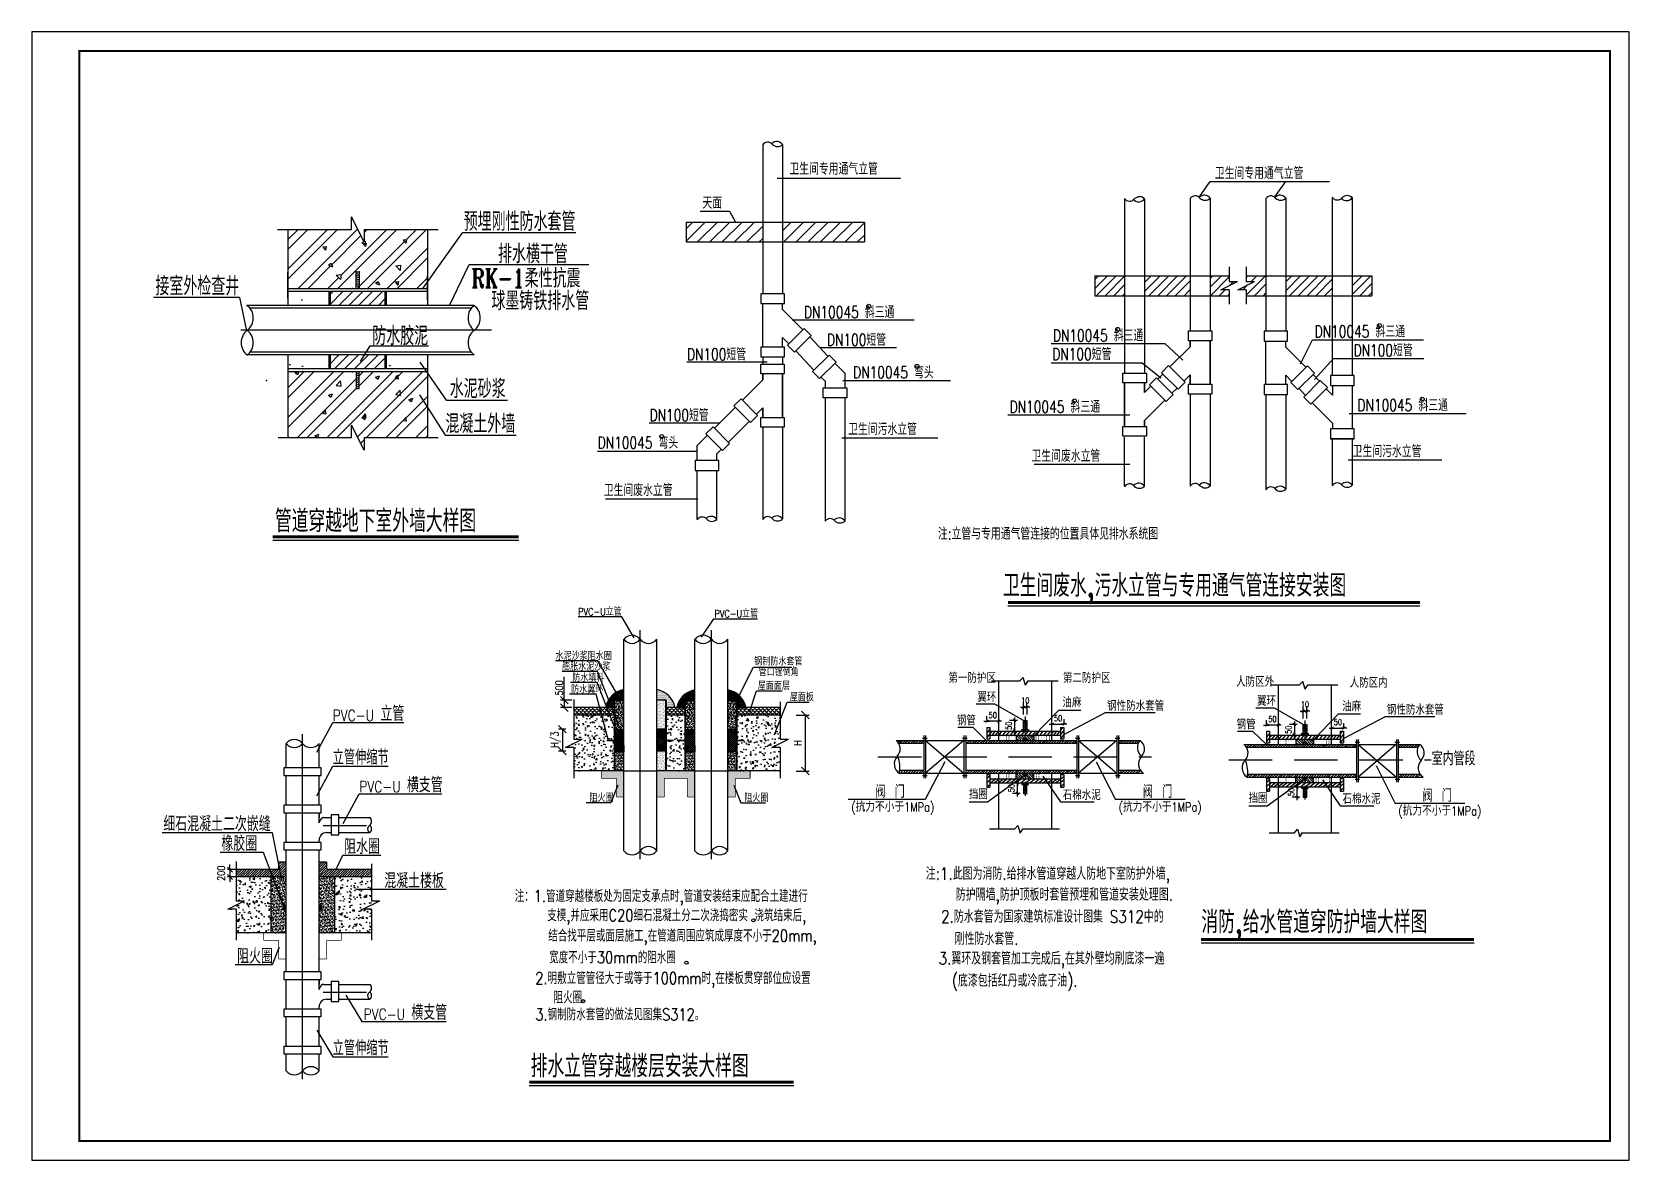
# Model space of a CAD drawing. Extents: x 0 to 46721, y 0 to 5465.
# Drawn here: x 0 to 643, y 0 to 454 of the extents above; entities outside this region: 1.
import ezdxf

# ---------------------------------------------------------------- set-up
doc = ezdxf.new("R2010")
doc.units = 0
doc.header["$LTSCALE"] = 35
doc.header["$MEASUREMENT"] = 0
doc.linetypes.add('DASHED', pattern=[0.75, 0.5, -0.25])
doc.linetypes.add('HIDDENX2', pattern=[0.75, 0.5, -0.25])
for name, color, linetype in [('0P', 7, 'Continuous'), ('A', 7, 'DASHED'), ('HZ', 3, 'Continuous'), ('PLOT', 7, 'Continuous'), ('WALL', 51, 'Continuous'), ('图框', 135, 'Continuous'), ('排水', 2, 'Continuous')]:
    doc.layers.add(name, color=color, linetype=linetype)
doc.styles.add('163', font='', dxfattribs={"width": 0.99})
doc.styles.add('DIM_FONT', font='SIMPLEX', dxfattribs={"width": 0.8})
doc.styles.add('HZ', font='romant.shx', dxfattribs={"width": 0.8, "bigfont": 'hztxt.shx'})
doc.styles.add('HZTXT', font='txt', dxfattribs={"width": 0.8, "bigfont": 'HZTXT'})
doc.styles.add('HZTXT0', font='romant', dxfattribs={"width": 0.75, "bigfont": 'HZTXT0'})
doc.styles.add('HZTXT1', font='romant.shx', dxfattribs={"bigfont": 'HZTXT1.shx'})
doc.styles.add('ROMANT', font='ROMANT.SHX', dxfattribs={"width": 0.8})
doc.styles.add('STY53', font='COMPLEX', dxfattribs={"width": 0.6, "bigfont": 'HZTXT'})
doc.styles.get('163').set_extended_font_data('宋体')
doc.dimstyles.new('DIMA80', dxfattribs={"dimscale": 0.007985, "dimtxt": 300, "dimasz": 1, "dimexe": 250, "dimexo": 300, "dimgap": 150, "dimtad": 1, "dimdec": 0, "dimzin": 0, "dimdsep": 46, "dimtxsty": 'DIM_FONT', "dimcen": 0.09, "dimse1": 1, "dimclrt": 7, "dimadec": 0, "dimazin": 0, "dimtfac": 1, "dimtdec": 0, "dimtix": 1, "dimtmove": 2, "dimatfit": 3, "dimfxl": 1, "dimtolj": 1, "dimtzin": 0, "dimarcsym": 0})
doc.dimstyles.new('DIMB80', dxfattribs={"dimscale": 0.008, "dimtxt": 300, "dimasz": 1, "dimexe": 250, "dimexo": 300, "dimgap": 150, "dimtad": 1, "dimdec": 0, "dimzin": 0, "dimdsep": 46, "dimtxsty": 'DIM_FONT', "dimcen": 0.09, "dimse2": 1, "dimclrt": 7, "dimadec": 0, "dimazin": 0, "dimtfac": 1, "dimtdec": 0, "dimtix": 1, "dimtmove": 2, "dimatfit": 3, "dimfxl": 1, "dimtolj": 1, "dimtzin": 0, "dimarcsym": 0})
doc.dimstyles.new('DIMN80', dxfattribs={"dimscale": 0.008, "dimtxt": 300, "dimasz": 1, "dimexe": 250, "dimexo": 300, "dimgap": 150, "dimtad": 1, "dimdec": 0, "dimzin": 0, "dimdsep": 46, "dimtxsty": 'DIM_FONT', "dimcen": 0.09, "dimclrt": 7, "dimadec": 0, "dimazin": 0, "dimtfac": 1, "dimtdec": 0, "dimtix": 1, "dimtmove": 2, "dimatfit": 3, "dimfxl": 1, "dimtolj": 1, "dimtzin": 0, "dimarcsym": 0})
pattern_1 = [(45, (-16684.89173, 1055.57636), (-0.397747564, 0.397747564), []), (135, (-16684.89173, 1055.57636), (-0.397747564, -0.397747564), [])]

msp = doc.modelspace()

# ---------------------------------------------------------------- texts
at = {"color": 3, "width": 0.8}
for s, height, style, p in [('第一防护区', 3.825, 'HZTXT', (368.89, 192.09)), ('第二防护区', 3.825, 'HZTXT', (415, 192.09)), ('人防区外', 3.825, 'HZTXT', (484.71, 190.52)), ('人防区内', 3.825, 'HZTXT', (530.39, 190.14)), ('翼环', 3.825, 'HZTXT', (380.54, 184.35)), ('油麻', 3.825, 'HZTXT', (414.77, 182.2)), ('翼环', 3.825, 'HZTXT', (493.12, 182.78)), ('钢性防水套管', 3.825, 'HZTXT', (432.8, 180.83)), ('油麻', 3.825, 'HZTXT', (527.36, 180.63)), ('钢性防水套管', 3.825, 'HZTXT', (545.38, 179.26)), ('钢管', 3.825, 'HZTXT', (372.33, 174.94)), ('钢管', 3.825, 'HZTXT', (484.91, 173.37)), ('室内管段', 5.508, 'HZTXT', (563.42, 158.89)), ('阀 门', 5.1, 'HZTXT', (339.54, 145.76)), ('挡圈', 3.825, 'HZTXT', (377.11, 145.25)), ('石棉水泥', 3.825, 'HZTXT', (414.94, 144.97)), ('阀 门', 5.1, 'HZTXT', (447.17, 145.76)), ('挡圈', 3.825, 'HZTXT', (489.69, 143.69)), ('阀 门', 5.1, 'HZTXT', (559.75, 144.19)), ('(抗力不小于1MPa)', 3.6125, 'STY53', (329.81, 140.27)), ('(抗力不小于1MPa)', 3.6125, 'STY53', (437.43, 140.27)), ('石棉水泥', 3.825, 'HZTXT', (527.52, 143.4)), ('(抗力不小于1MPa)', 3.6125, 'STY53', (550.01, 138.7)), ('注:1.此图为消防.给排水管道穿越人防地下室防护外墙,', 5, 'STY53', (359.77, 112.79)), ('防护隔墙,防护顶板时套管预埋和管道安装处理图.', 5, 'STY53', (371.84, 104.38)), ('2.防水套管为国家建筑标准设计图集 S312中的', 5, 'STY53', (365.95, 95.5)), ('刚性防水套管.', 5, 'STY53', (371.38, 86.61)), ('3.翼环及钢套管加工完成后,在其外壁均刷底漆一遍', 5, 'STY53', (364.94, 78.68)), ('(底漆包括红丹或冷底子油).', 5, 'STY53', (370.32, 69.77))]:
    msp.add_text(s, height=height, dxfattribs=dict(at, style=style)).set_placement(p)
at = {"color": 0, "linetype": 'ByBlock', "char_height": 3, "width": 0.000000001, "attachment_point": 5, "rotation": 90, "style": 'ROMANT'}
for s, insert in [('\\A1;500', (212.24, 190.03)), ('\\A1;H/3', (210.91, 169.18)), ('\\A1;H', (308.24, 167.86)), ('\\A1;200', (76.2, 115.43))]:
    msp.add_mtext(s, dxfattribs=dict(at, insert=insert))
at = {"layer": '0P', "width": 0.75}
for s, height, style, p in [('卫生间专用通气立管', 4.8, 'HZTXT0', (304.88, 396.57)), ('卫生间专用通气立管', 4.8, 'HZTXT0', (476.12, 394.84)), ('天面', 4.8, 'HZTXT0', (269.87, 382.89)), ('DN10045 斜三通', 4.8, 'HZTXT0', (310.75, 338.87)), ('DN10045 斜三通', 4.8, 'HZTXT0', (410.93, 329.51)), ('DN10045 斜三通', 4.8, 'HZTXT0', (516.28, 331.08)), ('DN100短管', 4.8, 'HZTXT0', (319.98, 327.73)), ('DN100短管', 4.8, 'HZTXT0', (531.96, 323.52)), ('DN100短管', 4.8, 'HZTXT0', (263.63, 321.91)), ('DN100短管', 4.8, 'HZTXT0', (410.68, 321.96)), ('DN10045 弯头', 4.8, 'HZTXT0', (330.53, 314.64)), ('DN100短管', 4.8, 'HZTXT0', (248.57, 297.43)), ('DN10045 斜三通', 4.8, 'HZTXT0', (393.53, 300.78)), ('DN10045 斜三通', 4.8, 'HZTXT0', (533.52, 301.42)), (' 卫生间污水立管', 4.8, 'HZTXT0', (326.05, 291.8)), ('DN10045 弯头', 4.8, 'HZTXT0', (227.71, 286.33)), (' 卫生间废水立管', 4.8, 'HZTXT0', (399.85, 281.02)), (' 卫生间污水立管', 4.8, 'HZTXT0', (529.13, 282.89)), (' 卫生间废水立管', 4.8, 'HZTXT0', (227.69, 267.22)), ('注:立管与专用通气管连接的位置具体见排水系统图', 4.8, 'HZ', (364.65, 249.71)), (' 卫生间废水,污水立管与专用通气管连接安装图', 9, 'HZTXT1', (386.2, 226.73))]:
    msp.add_text(s, height=height, dxfattribs=dict(at, style=style)).set_placement(p)
at = {"layer": 'HZ'}
for s, height, style, width, p in [('PVC-U立管', 3, 'HZ', 0.8, (219.84, 219.19)), ('PVC-U立管', 3, 'HZ', 0.8, (274.72, 218.39)), ('水泥沙浆阻水圈', 3, 'HZ', 0.8, (210.75, 201.31)), ('膨胀水泥沙浆', 3, 'HZ', 0.8, (213.39, 197.02)), ('钢制防水套管 ', 3, 'HZ', 0.8, (290.71, 199.1)), ('防水填料', 3, 'HZ', 0.8, (217.49, 192.53)), (' 管口锉倒角', 3, 'HZ', 0.8, (290.83, 194.9)), ('防水翼环', 3, 'HZ', 0.8, (217.03, 187.84)), ('屋面面层', 3, 'HZ', 0.8, (292.17, 189.31)), ('屋面板', 3, 'HZ', 0.8, (305.02, 184.74)), ('PVC-U ', 4.5, 'ROMANT', 0.8, (121.06, 176.69)), ('立管', 6, 'HZ', 0.8, (140.25, 176.69)), ('立管伸缩节', 6, 'HZ', 0.75, (121.06, 159.12)), ('横支管', 6, 'HZ', 0.8, (150.93, 148.02)), ('PVC-U ', 4.5, 'ROMANT', 0.8, (131.74, 148.02)), ('阻火圈', 3, 'HZ', 0.8, (224.4, 144.22)), ('阻火圈', 3, 'HZ', 0.8, (286.71, 144.22)), ('细石混凝土二次嵌缝', 6, 'HZ', 0.8, (52.89, 132.32)), ('橡胶圈', 6, 'HZ', 0.8, (76.25, 124.41)), ('阻水圈', 6, 'HZ', 0.8, (125.66, 123.18)), ('混凝土楼板', 6, 'HZ', 0.8, (141.81, 109.45)), ('注：1.管道穿越楼板处为固定支承点时,管道安装结束应配合土建进行', 4.8, 'HZ', 0.8, (194.31, 103.87)), ('支模,并应采用C20细石混凝土分二次浇捣密实 浇筑结束后,', 4.8, 'HZ', 0.8, (207.4, 96.1)), ('消防,给水管道穿防护墙大样图', 9, 'HZTXT1', 0.75, (470.71, 91.3)), ('结合找平层或面层施工,在管道周围应筑成厚度不小于20mm,', 4.8, 'HZ', 0.8, (207.79, 87.92)), ('阻火圈', 6, 'HZ', 0.8, (82.59, 79.05)), ('宽度不小于30mm的阻水圈', 4.8, 'HZ', 0.8, (208.19, 79.18)), ('2.明敷立管管径大于或等于100mm时,在楼板贯穿部位应设置 ', 4.8, 'HZ', 0.8, (202.62, 70.82)), (' 阻火圈 ', 4.8, 'HZ', 0.8, (207.3, 63.05)), ('PVC-U ', 4.5, 'ROMANT', 0.8, (133.55, 56.42)), ('横支管', 6, 'HZ', 0.8, (152.73, 56.42)), ('3.钢制防水套管的做法见图集S312。 ', 4.8, 'HZ', 0.8, (202.62, 56.22)), ('立管伸缩节', 6, 'HZ', 0.75, (121.06, 42.11)), ('排水立管穿越楼层安装大样图', 9, 'HZTXT1', 0.75, (200.75, 33.29))]:
    msp.add_text(s, height=height, dxfattribs=dict(at, style=style, width=width)).set_placement(p)
at = {"layer": '排水', "width": 0.75}
for s, height, style, p in [('预埋刚性防水套管', 7.5, 'HZ', (173.78, 373.98)), (' 排水横干管', 7.5, 'HZ', (183.76, 360.95)), ('接室外检查井', 7.5, 'HZ', (49.7, 348.04)), ('RK-1柔性抗震 ', 7.5, 'HZ', (176.86, 351.17)), (' 球墨铸铁排水管', 7.5, 'HZ', (181.07, 342.07)), ('防水胶泥', 7.5, 'HZ', (136.98, 327.97)), ('水泥砂浆', 7.5, 'HZ', (168.18, 306.68)), ('混凝土外墙', 7.5, 'HZ', (166.41, 292.59)), ('管道穿越地下室外墙大样图', 9, 'HZTXT1', (97.8, 252.7))]:
    msp.add_text(s, height=height, dxfattribs=dict(at, style=style)).set_placement(p)

# ---------------------------------------------------------------- blocks, each defined once
blk = doc.blocks.new('_OBLIQUE')
at = {"color": 0, "linetype": 'ByBlock'}
blk.add_line((-0.5, -0.5), (0.5, 0.5), dxfattribs=at)
blk = doc.blocks.new('_DIMX')
blk.add_line((-150, 0), (150, 0))
blk.add_lwpolyline([(-70, -70, 50, 50, 0), (70, 70, 50, 50, 0)], format="xyseb")
blk = doc.blocks.new('*U1')
at = {"color": 0, "linetype": 'Continuous', "lineweight": -2}
for p, q in [((509.23, 150.29), (509.23, 150.3)), ((509.23, 146.01), (509.23, 150.28)), ((510.35, 146.01), (507.23, 146.01)), ((509.23, 146), (509.23, 145.99))]:
    blk.add_line(p, q, dxfattribs=at)
at = {"layer": 'DEFPOINTS', "color": 0, "linetype": 'Continuous'}
for p in [(509.23, 150.28), (512.75, 150.28), (512.75, 146.01)]:
    blk.add_point(p, dxfattribs=at)
at = {"color": 0, "linetype": 'Continuous', "lineweight": -2, "xscale": 0.008, "yscale": 0.008, "zscale": 0.008}
for p, rotation in [((509.23, 150.28), 270), ((509.23, 146.01), 90)]:
    blk.add_blockref('_DIMX', p, dxfattribs=dict(at, rotation=rotation))
at = {"color": 7, "linetype": 'Continuous', "insert": (506.83, 148.14), "char_height": 2.4, "width": 0.000000001, "attachment_point": 5, "rotation": 90, "style": 'DIM_FONT'}
blk.add_mtext('\\A1;50', dxfattribs=at)
blk = doc.blocks.new('*U2')
at = {"color": 0, "linetype": 'Continuous', "lineweight": -2}
for p, q in [((511.65, 180.69), (511.65, 180.69)), ((511.66, 177.7), (511.66, 182.69)), ((513.11, 180.69), (511.66, 180.69)), ((513.11, 177.7), (513.11, 182.69)), ((513.11, 180.69), (513.12, 180.69))]:
    blk.add_line(p, q, dxfattribs=at)
at = {"layer": 'DEFPOINTS', "color": 0, "linetype": 'Continuous'}
for p in [(511.66, 180.69), (511.67, 175.3), (513.11, 175.3)]:
    blk.add_point(p, dxfattribs=at)
at = {"color": 0, "linetype": 'Continuous', "lineweight": -2, "xscale": 0.008, "yscale": 0.008, "zscale": 0.008}
for p, rotation in [((511.66, 180.69), 0.03865189573338795), ((513.11, 180.69), 180.0386518957334)]:
    blk.add_blockref('_DIMX', p, dxfattribs=dict(at, rotation=rotation))
at = {"color": 7, "linetype": 'Continuous', "insert": (512.38, 183.38), "char_height": 2.4, "width": 0.000000001, "attachment_point": 5, "rotation": 0.03865, "style": 'DIM_FONT'}
blk.add_mtext('\\A1;10', dxfattribs=at)
blk = doc.blocks.new('*U3')
at = {"color": 0, "linetype": 'Continuous', "lineweight": -2}
for p, q in [((509.24, 175.36), (506.13, 175.36)), ((508.13, 175.36), (508.13, 175.37)), ((508.13, 175.36), (508.13, 171.08)), ((508.13, 171.07), (508.13, 171.06))]:
    blk.add_line(p, q, dxfattribs=at)
at = {"layer": 'DEFPOINTS', "color": 0, "linetype": 'Continuous'}
for p in [(511.64, 175.36), (508.13, 171.08), (511.64, 171.08)]:
    blk.add_point(p, dxfattribs=at)
at = {"color": 0, "linetype": 'Continuous', "lineweight": -2, "xscale": 0.008, "yscale": 0.008, "zscale": 0.008}
for p, rotation in [((508.13, 175.36), 270), ((508.13, 171.08), 90)]:
    blk.add_blockref('_DIMX', p, dxfattribs=dict(at, rotation=rotation))
at = {"color": 7, "linetype": 'Continuous', "insert": (505.73, 173.22), "char_height": 2.4, "width": 0.000000001, "attachment_point": 5, "rotation": 90, "style": 'DIM_FONT'}
blk.add_mtext('\\A1;50', dxfattribs=at)
blk = doc.blocks.new('*U4')
at = {"color": 0, "lineweight": -2}
for p, q in [((496.97, 175.08), (496.96, 175.08)), ((496.98, 175.44), (496.98, 177.08)), ((501.68, 175.08), (496.98, 175.08)), ((501.69, 175.08), (501.7, 175.08))]:
    blk.add_line(p, q, dxfattribs=at)
at = {"layer": 'DEFPOINTS', "color": 0}
for p in [(496.98, 175.08), (496.98, 173.05), (501.68, 173.05)]:
    blk.add_point(p, dxfattribs=at)
at = {"color": 0, "lineweight": -2, "xscale": 0.007984999999999999, "yscale": 0.007984999999999999, "zscale": 0.007984999999999999}
blk.add_blockref('_DIMX', (496.98, 175.08), dxfattribs=at)
at = {"color": 0, "lineweight": -2, "xscale": 0.007984999999999999, "yscale": 0.007984999999999999, "zscale": 0.007984999999999999, "rotation": 180}
blk.add_blockref('_DIMX', (501.68, 175.08), dxfattribs=at)
at = {"color": 7, "insert": (499.33, 177.48), "char_height": 2.396, "width": 0.000000001, "attachment_point": 5, "style": 'DIM_FONT'}
blk.add_mtext('\\A1;50', dxfattribs=at)
blk = doc.blocks.new('*U5')
at = {"color": 0, "lineweight": -2}
for p, q in [((523.29, 173.88), (523.28, 173.88)), ((523.3, 173.88), (528, 173.88)), ((528, 174.25), (528, 175.88)), ((528, 173.88), (528.01, 173.88))]:
    blk.add_line(p, q, dxfattribs=at)
at = {"layer": 'DEFPOINTS', "color": 0}
for p in [(528, 173.88), (523.3, 171.85), (528, 171.85)]:
    blk.add_point(p, dxfattribs=at)
at = {"color": 0, "lineweight": -2, "xscale": 0.007984999999999999, "yscale": 0.007984999999999999, "zscale": 0.007984999999999999}
blk.add_blockref('_DIMX', (523.3, 173.88), dxfattribs=at)
at = {"color": 0, "lineweight": -2, "xscale": 0.007984999999999999, "yscale": 0.007984999999999999, "zscale": 0.007984999999999999, "rotation": 180}
blk.add_blockref('_DIMX', (528, 173.88), dxfattribs=at)
at = {"color": 7, "insert": (525.65, 176.28), "char_height": 2.396, "width": 0.000000001, "attachment_point": 5, "style": 'DIM_FONT'}
blk.add_mtext('\\A1;50', dxfattribs=at)
blk = doc.blocks.new('*U6')
at = {"color": 0, "linetype": 'Continuous', "lineweight": -2}
for p, q in [((399.07, 182.26), (399.06, 182.26)), ((399.08, 179.27), (399.08, 184.26)), ((400.53, 182.26), (399.08, 182.26)), ((400.53, 179.27), (400.52, 184.26)), ((400.53, 182.26), (400.54, 182.26))]:
    blk.add_line(p, q, dxfattribs=at)
at = {"layer": 'DEFPOINTS', "color": 0, "linetype": 'Continuous'}
for p in [(399.08, 182.26), (399.08, 176.87), (400.53, 176.87)]:
    blk.add_point(p, dxfattribs=at)
at = {"color": 0, "linetype": 'Continuous', "lineweight": -2, "xscale": 0.008, "yscale": 0.008, "zscale": 0.008}
for p, rotation in [((399.08, 182.26), 0.03865189573338795), ((400.53, 182.26), 180.0386518957334)]:
    blk.add_blockref('_DIMX', p, dxfattribs=dict(at, rotation=rotation))
at = {"color": 7, "linetype": 'Continuous', "insert": (399.8, 184.95), "char_height": 2.4, "width": 0.000000001, "attachment_point": 5, "rotation": 0.03865, "style": 'DIM_FONT'}
blk.add_mtext('\\A1;10', dxfattribs=at)
blk = doc.blocks.new('*U7')
at = {"color": 0, "linetype": 'Continuous', "lineweight": -2}
for p, q in [((396.66, 176.93), (393.54, 176.93)), ((395.54, 176.93), (395.54, 176.94)), ((395.54, 176.93), (395.54, 172.65)), ((395.54, 172.64), (395.54, 172.63))]:
    blk.add_line(p, q, dxfattribs=at)
at = {"layer": 'DEFPOINTS', "color": 0, "linetype": 'Continuous'}
for p in [(399.06, 176.93), (395.54, 172.65), (399.06, 172.65)]:
    blk.add_point(p, dxfattribs=at)
at = {"color": 0, "linetype": 'Continuous', "lineweight": -2, "xscale": 0.008, "yscale": 0.008, "zscale": 0.008}
for p, rotation in [((395.54, 176.93), 270), ((395.54, 172.65), 90)]:
    blk.add_blockref('_DIMX', p, dxfattribs=dict(at, rotation=rotation))
at = {"color": 7, "linetype": 'Continuous', "insert": (393.14, 174.79), "char_height": 2.4, "width": 0.000000001, "attachment_point": 5, "rotation": 90, "style": 'DIM_FONT'}
blk.add_mtext('\\A1;50', dxfattribs=at)
blk = doc.blocks.new('*U8')
at = {"color": 0, "lineweight": -2}
for p, q in [((384.39, 176.65), (384.38, 176.65)), ((384.4, 177.01), (384.4, 178.65)), ((389.1, 176.65), (384.4, 176.65)), ((389.11, 176.65), (389.12, 176.65))]:
    blk.add_line(p, q, dxfattribs=at)
at = {"layer": 'DEFPOINTS', "color": 0}
for p in [(384.4, 176.65), (384.4, 174.62), (389.1, 174.62)]:
    blk.add_point(p, dxfattribs=at)
at = {"color": 0, "lineweight": -2, "xscale": 0.007984999999999999, "yscale": 0.007984999999999999, "zscale": 0.007984999999999999}
blk.add_blockref('_DIMX', (384.4, 176.65), dxfattribs=at)
at = {"color": 0, "lineweight": -2, "xscale": 0.007984999999999999, "yscale": 0.007984999999999999, "zscale": 0.007984999999999999, "rotation": 180}
blk.add_blockref('_DIMX', (389.1, 176.65), dxfattribs=at)
at = {"color": 7, "insert": (386.75, 179.05), "char_height": 2.396, "width": 0.000000001, "attachment_point": 5, "style": 'DIM_FONT'}
blk.add_mtext('\\A1;50', dxfattribs=at)
blk = doc.blocks.new('*U9')
at = {"color": 0, "lineweight": -2}
for p, q in [((410.71, 175.45), (410.7, 175.45)), ((410.71, 175.45), (415.42, 175.45)), ((415.42, 175.82), (415.42, 177.45)), ((415.42, 175.45), (415.43, 175.45))]:
    blk.add_line(p, q, dxfattribs=at)
at = {"layer": 'DEFPOINTS', "color": 0}
for p in [(415.42, 175.45), (410.71, 173.42), (415.42, 173.42)]:
    blk.add_point(p, dxfattribs=at)
at = {"color": 0, "lineweight": -2, "xscale": 0.007984999999999999, "yscale": 0.007984999999999999, "zscale": 0.007984999999999999}
blk.add_blockref('_DIMX', (410.71, 175.45), dxfattribs=at)
at = {"color": 0, "lineweight": -2, "xscale": 0.007984999999999999, "yscale": 0.007984999999999999, "zscale": 0.007984999999999999, "rotation": 180}
blk.add_blockref('_DIMX', (415.42, 175.45), dxfattribs=at)
at = {"color": 7, "insert": (413.06, 177.85), "char_height": 2.396, "width": 0.000000001, "attachment_point": 5, "style": 'DIM_FONT'}
blk.add_mtext('\\A1;50', dxfattribs=at)
blk = doc.blocks.new('*U10')
at = {"color": 0, "linetype": 'Continuous', "lineweight": -2}
for p, q in [((396.65, 151.86), (396.65, 151.87)), ((396.65, 147.58), (396.65, 151.85)), ((397.77, 147.58), (394.65, 147.58)), ((396.65, 147.57), (396.65, 147.56))]:
    blk.add_line(p, q, dxfattribs=at)
at = {"layer": 'DEFPOINTS', "color": 0, "linetype": 'Continuous'}
for p in [(396.65, 151.85), (400.17, 151.85), (400.17, 147.58)]:
    blk.add_point(p, dxfattribs=at)
at = {"color": 0, "linetype": 'Continuous', "lineweight": -2, "xscale": 0.008, "yscale": 0.008, "zscale": 0.008}
for p, rotation in [((396.65, 151.85), 270), ((396.65, 147.58), 90)]:
    blk.add_blockref('_DIMX', p, dxfattribs=dict(at, rotation=rotation))
at = {"color": 7, "linetype": 'Continuous', "insert": (394.25, 149.71), "char_height": 2.4, "width": 0.000000001, "attachment_point": 5, "rotation": 90, "style": 'DIM_FONT'}
blk.add_mtext('\\A1;50', dxfattribs=at)
blk = doc.blocks.new('网易暖通图签-new')
blk.add_hatch(color=1).paths.add_polyline_path([(143, 252, 1), (142, 252, 1)])
at = {"color": 7}
for p, q in [((120, 234), (120, 264)), ((120, 264), (187, 264)), ((187, 234), (120, 234)), ((122, 236), (122, 262)), ((122, 262), (186, 262)), ((122, 250), (186, 250)), ((186, 236), (122, 236)), ((186, 262), (186, 236)), ((187, 264), (187, 234))]:
    blk.add_line(p, q, dxfattribs=at)
at = {"color": 3, "style": '163'}
for s, height, p in [('中国暖通行业网络家园；因为专业，所以完美', 1.84, (126, 246)), ('编辑部：ivpinfo@service.netease.com', 1.63, (132, 241)), ('=', 4, (133, 257)), ('网易  NETEASE ', 3.2, (139, 257))]:
    blk.add_text(s, height=height, dxfattribs=at).set_placement(p)
at = {"color": 1, "style": '163'}
for s, height, p in [('网易  暖通   co.163.com', 2.27, (135, 252)), ('本图纸由浩辰ICAD软件提供技术支持', 1.49, (135, 237))]:
    blk.add_text(s, height=height, dxfattribs=at).set_placement(p)
at = {"color": 3, "style": '163', "text_generation_flag": 2}
blk.add_text('=', height=4, dxfattribs=at).set_placement((174, 257))

# ---------------------------------------------------------------- dimensions: what is measured, and where the dimension line sits
at = {"color": 3, "linetype": 'Continuous'}
for base, p1, p2, picture, middle in [((399.08, 182.26), (400.53, 176.87), (399.08, 176.87), '*U6', (399.8, 184.95)), ((511.66, 180.69), (513.11, 175.3), (511.67, 175.3), '*U2', (512.38, 183.38))]:
    dim = msp.add_linear_dim(base=base, p1=p1, p2=p2, angle=180.03865, text='10', dimstyle='DIMN80', dxfattribs=at)
    dim.commit()
    dim.dimension.update_dxf_attribs({"geometry": picture, "text_midpoint": middle, "dimtype": 161})
for p1, p2, distance, picture, middle in [((389.1, 174.62), (384.4, 174.62), -2.03, '*U8', (386.75, 179.05)), ((410.71, 173.42), (415.42, 173.42), 2.03, '*U9', (413.06, 177.85)), ((501.68, 173.05), (496.98, 173.05), -2.03, '*U4', (499.33, 177.48)), ((523.3, 171.85), (528, 171.85), 2.03, '*U5', (525.65, 176.28))]:
    dim = msp.add_aligned_dim(p1=p1, p2=p2, distance=distance, text='50', dimstyle='DIMA80')
    dim.commit()
    dim.dimension.update_dxf_attribs({"geometry": picture, "text_midpoint": middle})
for p1, p2, distance, picture, middle in [((399.06, 176.93), (399.06, 172.65), -3.52, '*U7', (393.14, 174.79)), ((511.64, 175.36), (511.64, 171.08), -3.52, '*U3', (505.73, 173.22)), ((400.17, 147.58), (400.17, 151.85), 3.52, '*U10', (394.25, 149.71)), ((512.75, 146.01), (512.75, 150.28), 3.52, '*U1', (506.83, 148.14))]:
    dim = msp.add_aligned_dim(p1=p1, p2=p2, distance=distance, text='50', dimstyle='DIMB80', dxfattribs=at)
    dim.commit()
    dim.dimension.update_dxf_attribs({"geometry": picture, "text_midpoint": middle})

# ---------------------------------------------------------------- hatches: boundary and pattern name
h = msp.add_hatch()
h.set_pattern_fill('DOTS', color=256, scale=4.5, style=0)
h.set_pattern_definition([(0, (546.01764, 118.54363), (0.140625, 0.28125), [0, -0.28125])])
h.paths.add_polyline_path([(238.23, 189.37, 0.314014), (230.91, 182.1), (234.48, 182.1), (234.48, 185.1), (238.23, 185.1)])
h = msp.add_hatch()
h.set_pattern_fill('DOTS', color=256, scale=4.5, style=0)
h.set_pattern_definition([(180, (-56.2891, 118.54363), (-0.140625, 0.28125), [0, -0.28125])])
h.paths.add_polyline_path([(251.5, 189.37, -0.314014), (258.81, 182.1), (255.25, 182.1), (255.25, 185.1), (251.5, 185.1)])
h = msp.add_hatch()
h.set_pattern_fill('DOTS', color=256, scale=4.5, style=0)
h.set_pattern_definition([(0, (-16684.89173, 1055.57636), (0.140625, 0.28125), [0, -0.28125])])
h.paths.add_polyline_path([(266.83, 189.26, 0.314014), (259.52, 181.99), (263.08, 181.99), (263.08, 184.99), (266.83, 184.99)])
h = msp.add_hatch()
h.set_pattern_fill('DOTS', color=256, scale=4.5, style=0)
h.set_pattern_definition([(180, (-27.68178, 118.4401), (-0.140625, 0.28125), [0, -0.28125])])
h.paths.add_polyline_path([(280.11, 189.26, -0.314014), (287.42, 181.99), (283.86, 181.99), (283.86, 184.99), (280.11, 184.99)])
h = msp.add_hatch()
h.set_pattern_fill('SACNCR', color=256, scale=12, style=0)
h.set_pattern_definition([(45, (546.0176, 118.5436), (-0.795495, 0.795495), []), (45, (546.8131, 118.5436), (-0.795495, 0.795495), [0, -1.125])])
h.paths.add_polyline_path([(234.48, 182.1), (218.16, 182.1), (218.16, 179.1), (234.48, 179.1)])
h.paths.add_polyline_path([(262.91, 182.1), (255.25, 182.1), (255.25, 179.1), (262.91, 179.1)])
h.paths.add_polyline_path([(283.86, 182.1), (283.68, 182.1), (283.68, 179.1), (283.86, 179.1), (301.14, 179.1), (301.14, 182.1)])
h = msp.add_hatch()
h.set_pattern_fill('AR-SAND', color=256, scale=0.45, style=0)
h.set_pattern_definition([(37.5, (546.01764, 118.5436), (-0.028347, 0.8670707), [0, -0.684, 0, -0.765, 0, -0.73125]), (7.5, (546.0176, 118.5436), (0.7963995, 1.2699657), [0, -0.369, 0, -0.6165, 0, -0.23625]), (327.5, (545.4641, 118.5436), (1.4013638, 0.0025466), [0, -0.225, 0, -0.81, 0, -1.0575]), (317.5, (545.4641, 118.5436), (1.352757, 0.394954), [0, -0.1125, 0, -0.531, 0, -0.6075])])
h.paths.add_polyline_path([(238.23, 185.1), (234.48, 185.1), (234.48, 173.45), (238.23, 173.45)])
h.paths.add_polyline_path([(238.23, 164.57), (234.48, 164.57), (234.48, 156.6), (238.23, 156.6)])
h = msp.add_hatch()
h.set_pattern_fill('AR-SAND', color=256, scale=0.45, style=0)
h.set_pattern_definition([(142.5, (-56.2891, 118.5436), (0.028347, 0.8670707), [0, -0.684, 0, -0.765, 0, -0.73125]), (172.5, (-56.2891, 118.5436), (-0.7963995, 1.2699657), [0, -0.369, 0, -0.6165, 0, -0.23625]), (212.5, (-55.7356, 118.5436), (-1.4013638, 0.0025466), [0, -0.225, 0, -0.81, 0, -1.0575]), (222.5, (-55.7356, 118.5436), (-1.352757, 0.394954), [0, -0.1125, 0, -0.531, 0, -0.6075])])
h.paths.add_polyline_path([(251.5, 185.1), (255.25, 185.1), (255.25, 173.45), (251.5, 173.45)])
h.paths.add_polyline_path([(251.5, 164.57), (255.25, 164.57), (255.25, 156.6), (251.5, 156.6)])
h = msp.add_hatch()
h.set_pattern_fill('AR-SAND', color=256, scale=0.45, style=0)
h.set_pattern_definition([(37.5, (574.625, 118.4401), (-0.028347, 0.8670707), [0, -0.684, 0, -0.765, 0, -0.73125]), (7.5, (574.625, 118.4401), (0.7963995, 1.2699657), [0, -0.369, 0, -0.6165, 0, -0.23625]), (327.5, (574.0715, 118.4401), (1.4013638, 0.0025466), [0, -0.225, 0, -0.81, 0, -1.0575]), (317.5, (574.0715, 118.4401), (1.352757, 0.394954), [0, -0.1125, 0, -0.531, 0, -0.6075])])
h.paths.add_polyline_path([(266.83, 184.99), (263.08, 184.99), (263.08, 173.35), (266.83, 173.35)])
h.paths.add_polyline_path([(266.83, 164.47), (263.08, 164.47), (263.08, 156.49), (266.83, 156.49)])
h = msp.add_hatch()
h.set_pattern_fill('AR-SAND', color=256, scale=0.45, style=0)
h.set_pattern_definition([(142.5, (-27.6818, 118.4401), (0.028347, 0.8670707), [0, -0.684, 0, -0.765, 0, -0.73125]), (172.5, (-27.6818, 118.4401), (-0.7963995, 1.2699657), [0, -0.369, 0, -0.6165, 0, -0.23625]), (212.5, (-27.1283, 118.4401), (-1.4013638, 0.0025466), [0, -0.225, 0, -0.81, 0, -1.0575]), (222.5, (-27.1283, 118.4401), (-1.352757, 0.394954), [0, -0.1125, 0, -0.531, 0, -0.6075])])
h.paths.add_polyline_path([(280.11, 184.99), (283.86, 184.99), (283.86, 173.35), (280.11, 173.35)])
h.paths.add_polyline_path([(280.11, 164.47), (283.86, 164.47), (283.86, 156.49), (280.11, 156.49)])
h = msp.add_hatch()
h.set_pattern_fill('AR-CONC', color=256, scale=0.75, style=0)
h.set_pattern_definition([(50, (546.0176, 118.5436), (5.37945, -0.47064), [0.5625, -6.1875]), (355, (546.0176, 118.5436), (-1.040635, 5.64144), [0.45, -4.95]), (100.4514, (546.466, 118.5044), (4.33882, 5.1708), [0.47805, -5.25857]), (46.1842, (546.0176, 120.0436), (8.00431, -1.24139), [0.84375, -9.28125]), (96.6356, (546.685, 119.94), (7.00997, 7.30588), [0.71708, -7.88785]), (351.1842, (546.018, 120.044), (7.00996, 7.30589), [0.675, -7.425]), (21, (546.7676, 119.6686), (4.4768, -3.01964), [0.5625, -6.1875]), (326, (546.7676, 119.6686), (1.824865, 5.438625), [0.45, -4.95]), (71.4514, (547.1407, 119.417), (6.30167, 2.41898), [0.47805, -5.25857]), (37.5, (546.0176, 118.5436), (0.091199, 2.496704), [0, -4.89, 0, -5.025, 0, -4.96875]), (7.5, (546.0176, 118.5436), (1.973022, 2.958088), [0, -2.865, 0, -4.7775, 0, -1.89375]), (327.5, (544.3451, 118.5436), (4.003668, -0.169162), [0, -1.875, 0, -5.85, 0, -7.7625]), (317.5, (543.595, 118.5436), (4.373896, 0.750787), [0, -2.4375, 0, -3.885, 0, -5.5125])])
h.paths.add_polyline_path([(234.48, 179.1), (218.16, 179.1), (218.16, 169.45), (221.52, 169.45), (214.8, 166.09), (218.16, 166.09), (218.16, 156.6), (234.48, 156.6)])
h.paths.add_polyline_path([(262.91, 179.1), (255.25, 179.1), (255.25, 156.6), (262.91, 156.6)])
h.paths.add_polyline_path([(301.14, 166.09), (297.78, 166.09), (304.5, 169.45), (301.14, 169.45), (301.14, 179.1), (283.86, 179.1), (283.68, 179.1), (283.68, 156.6), (301.14, 156.6)])
h = msp.add_hatch()
h.set_pattern_fill('ANSI37', color=256, scale=4.5, style=0)
h.set_pattern_definition([(45, (546.01764, 118.54363), (-0.3977476, 0.3977476), []), (135, (546.01764, 118.54363), (-0.3977476, -0.3977476), [])])
h.paths.add_polyline_path([(238.23, 173.45), (234.48, 173.45), (234.48, 164.57), (238.23, 164.57), (238.23, 166.91)])
h = msp.add_hatch()
h.set_pattern_fill('ANSI37', color=256, scale=4.5, style=0)
h.set_pattern_definition(pattern_1)
h.paths.add_polyline_path([(251.5, 173.45), (255.25, 173.45), (255.25, 164.57), (251.5, 164.57), (251.5, 166.91)])
h = msp.add_hatch()
h.set_pattern_fill('ANSI37', color=256, scale=4.5, style=0)
h.set_pattern_definition(pattern_1)
h.paths.add_polyline_path([(266.83, 173.35), (263.08, 173.35), (263.08, 164.47), (266.83, 164.47), (266.83, 166.8)])
h = msp.add_hatch()
h.set_pattern_fill('ANSI37', color=256, scale=4.5, style=0)
h.set_pattern_definition(pattern_1)
h.paths.add_polyline_path([(280.11, 173.35), (283.86, 173.35), (283.86, 164.47), (280.11, 164.47), (280.11, 166.8)])
h = msp.add_hatch()
h.set_pattern_fill('DOTS', color=256, scale=6, style=0)
h.set_pattern_definition([(0, (367.44034, 118.54363), (0.1875, 0.375), [0, -0.375])])
h.paths.add_polyline_path([(238.23, 146.1), (238.23, 156.6), (229.23, 156.6), (229.23, 153.6), (235.23, 153.6), (235.23, 146.1)])
h.paths.add_polyline_path([(263.83, 153.6), (263.83, 146.1), (266.83, 146.1), (266.83, 156.6), (251.5, 156.6), (251.5, 146.1), (254.5, 146.1), (254.5, 153.6)])
h.paths.add_polyline_path([(280.11, 146.1), (283.11, 146.1), (283.11, 153.6), (289.11, 153.6), (289.11, 156.6), (280.11, 156.6)])
at = {"layer": '0P'}
h = msp.add_hatch(dxfattribs=at)
h.set_pattern_fill('ANSI31', color=256, scale=20, style=0)
h.set_pattern_definition([(45, (-16881.4178, 1058.698), (-1.76776695, 1.76776695), [])])
h.paths.add_polyline_path([(439.81, 355.9), (427.81, 355.9), (427.81, 347.9), (439.81, 347.9)])
h.paths.add_polyline_path([(466.24, 347.9), (466.24, 355.9), (447.81, 355.9), (447.81, 347.9)])
h.paths.add_polyline_path([(474.24, 347.9), (481.93, 347.9), (481.93, 350.31), (478.57, 350.31), (485.29, 353.67), (481.93, 353.67), (481.93, 355.9), (474.24, 355.9)])
h.paths.add_polyline_path([(496.66, 347.9), (496.66, 355.9), (488.71, 355.9), (488.71, 353.67), (492.07, 353.67), (485.35, 350.31), (488.71, 350.31), (488.71, 347.9)])
h.paths.add_polyline_path([(523.4, 347.9), (523.4, 355.9), (504.66, 355.9), (504.66, 347.9)])
h.paths.add_polyline_path([(531.4, 347.9), (539.34, 347.9), (539.34, 355.9), (531.4, 355.9)])
h = msp.add_hatch(dxfattribs=at)
h.set_pattern_fill('AR-CONC', color=256, scale=0.8, style=0)
h.set_pattern_definition([(50, (-16813.1124, 1049.754), (5.7380815, -0.5020171), [0.6, -6.6]), (355, (-16813.1124, 1049.754), (-1.1100107, 6.017537), [0.48, -5.28]), (100.4514, (-16812.634, 1049.712), (4.628075, 5.5155163), [0.5099215, -5.6091369]), (46.1842, (-16813.1124, 1051.354), (8.5379284, -1.324152), [0.9, -9.9]), (96.6356, (-16812.401, 1051.244), (7.4773016, 7.792943), [0.7648823, -8.413704]), (351.1842, (-16813.112, 1051.354), (7.4772956, 7.792949), [0.72, -7.92]), (21, (-16812.3124, 1050.954), (4.7752564, -3.2209511), [0.6, -6.6]), (326, (-16812.3124, 1050.954), (1.9465227, 5.8012004), [0.48, -5.28]), (71.4514, (-16811.9145, 1050.6857), (6.721781, 2.580244), [0.5099215, -5.6091369]), (37.5, (-16813.1124, 1049.754), (0.09727884, 2.66315083), [0, -5.216, 0, -5.36, 0, -5.3]), (7.5, (-16813.1124, 1049.754), (2.1045563, 3.1552937), [0, -3.056, 0, -5.096, 0, -2.02]), (327.5, (-16814.8964, 1049.754), (4.2705795, -0.18043897), [0, -2, 0, -6.24, 0, -8.28]), (317.5, (-16815.6964, 1049.754), (4.66548935, 0.80083986), [0, -2.6, 0, -4.144, 0, -5.88])])
h.paths.add_polyline_path([(96.13, 113.93), (82.24, 113.93), (82.24, 104.28), (85.6, 104.28), (79.41, 101.19), (79.15, 100.92), (82.24, 100.92), (82.24, 91.43), (96.13, 91.43)])
h.paths.add_polyline_path([(133.25, 100.92), (139.97, 104.28), (136.61, 104.28), (136.61, 113.93), (121.75, 113.93), (121.75, 91.43), (136.61, 91.43), (136.61, 100.92)])
h = msp.add_hatch(dxfattribs=at)
h.set_pattern_fill('AR-SAND', color=256, scale=0.5, style=0)
h.set_pattern_definition([(37.5, (-16813.1124, 1049.7541), (-0.03149668, 0.963411885), [0, -0.76, 0, -0.85, 0, -0.8125]), (7.5, (-16813.1124, 1049.7541), (0.88488835, 1.41107303), [0, -0.41, 0, -0.685, 0, -0.2625]), (327.5, (-16813.7274, 1049.7541), (1.55707093, 0.002829527), [0, -0.25, 0, -0.9, 0, -1.175]), (317.5, (-16813.7274, 1049.7541), (1.5030633, 0.43883778), [0, -0.125, 0, -0.59, 0, -0.675])])
h.paths.add_polyline_path([(96.13, 91.43), (102.3, 91.43), (102.3, 113.93), (96.13, 113.93)])
h.paths.add_polyline_path([(121.75, 113.93), (115.58, 113.93), (115.58, 91.43), (121.75, 91.43)])
for points in [[(101.01, 102.97), (102.31, 102.97), (102.31, 100.49), (101.01, 100.49)], [(116.88, 102.97), (115.58, 102.97), (115.58, 100.49), (116.88, 100.49)]]:
    msp.add_hatch(color=256, dxfattribs=at).paths.add_polyline_path(points)
at = {"layer": 'PLOT', "linetype": 'Continuous'}
h = msp.add_hatch(color=256, dxfattribs=at)
h.paths.add_polyline_path([(46721.21, 5137.03), (46709.73, 5137.03)], flags=17)
edge = h.paths.add_edge_path()
edge.add_line((46365.2, 5465.15), (46388.16, 5454.22))
edge.add_line((46388.16, 5454.22), (46560.43, 5454.22))
edge.add_line((46560.43, 5454.22), (46698.24, 5454.22))
edge.add_line((46698.24, 5454.22), (46698.24, 5421.4))
edge.add_line((46698.24, 5421.4), (46548.95, 5421.4))
edge.add_line((46548.95, 5421.4), (46548.95, 5333.9))
edge.add_line((46548.95, 5333.9), (46686.76, 5333.9))
edge.add_line((46686.76, 5333.9), (46686.76, 5290.15))
edge.add_line((46686.76, 5290.15), (46640.82, 5290.15))
edge.add_line((46640.82, 5290.15), (46629.34, 5279.22))
edge.add_line((46629.34, 5279.22), (46675.27, 5235.47))
edge.add_line((46675.27, 5235.47), (46663.79, 5213.59))
edge.add_line((46663.79, 5213.59), (46629.34, 5202.65))
edge.add_line((46629.34, 5202.65), (46594.88, 5257.34))
edge.add_line((46594.88, 5257.34), (46606.37, 5290.15))
edge.add_line((46606.37, 5290.15), (46548.95, 5290.15))
edge.add_line((46548.95, 5290.15), (46548.95, 5180.78))
edge.add_line((46548.95, 5180.78), (46721.21, 5180.78))
edge.add_line((46721.21, 5180.78), (46709.73, 5137.03))
edge.add_line((46698.24, 5137.03), (46709.73, 5137.03))
edge.add_line((46698.24, 5137.03), (46686.76, 5137.03))
edge.add_line((46686.76, 5137.03), (46514.49, 5137.03))
edge.add_line((46514.49, 5137.03), (46342.23, 5137.03))
edge.add_line((46342.23, 5137.03), (46342.23, 5180.78))
edge.add_line((46342.23, 5180.78), (46503.01, 5180.78))
edge.add_line((46503.01, 5180.78), (46503.01, 5290.15))
edge.add_line((46503.01, 5290.15), (46376.68, 5290.15))
edge.add_line((46376.68, 5290.15), (46376.68, 5333.9))
edge.add_line((46376.68, 5333.9), (46503.01, 5333.9))
edge.add_line((46503.01, 5333.9), (46503.01, 5421.4))
edge.add_line((46503.01, 5421.4), (46365.2, 5421.4))
edge.add_line((46365.2, 5421.4), (46365.2, 5465.15))
at = {"layer": '排水'}
h = msp.add_hatch(dxfattribs=at)
h.set_pattern_fill('AR-SAND', color=256, scale=22.5, style=0)
h.set_pattern_definition([(37.5, (-485.35, 268.055), (-1.4174, 43.3535), [0, -34.2, 0, -38.25, 0, -36.5625]), (7.5, (-485.35, 268.055), (39.82, 63.4983), [0, -18.45, 0, -30.825, 0, -11.8125]), (327.5, (-513.026, 268.055), (70.0682, 0.1273), [0, -11.25, 0, -40.5, 0, -52.875]), (317.5, (-513.026, 268.055), (67.638, 19.7477), [0, -5.625, 0, -26.55, 0, -30.375])])
h.paths.add_polyline_path([(102.96, 349.57), (102.96, 343.95), (119.84, 343.95), (119.84, 349.57)])
h.paths.add_polyline_path([(159.21, 343.95), (159.21, 349.57), (142.34, 349.57), (142.34, 343.95)])
h.paths.add_polyline_path([(119.84, 318.41), (119.84, 324.04), (102.96, 324.04), (102.96, 318.41)])
h.paths.add_polyline_path([(159.21, 318.41), (159.21, 324.04), (142.34, 324.04), (142.34, 318.41)])

# ---------------------------------------------------------------- linework, layer by layer
at = {"color": 0}
for p, q in [((263.32, 369.84), (271, 377.52)), ((263.32, 374.79), (266.05, 377.52)), ((267.95, 369.52), (275.95, 377.52)), ((272.9, 369.52), (280.9, 377.52)), ((277.85, 369.52), (285.85, 377.52)), ((282.8, 369.52), (290.8, 377.52)), ((287.75, 369.52), (294.13, 375.9)), ((302.13, 374), (305.65, 377.52)), ((302.6, 369.52), (310.6, 377.52)), ((307.55, 369.52), (315.55, 377.52)), ((312.5, 369.52), (320.5, 377.52)), ((317.45, 369.52), (325.45, 377.52)), ((322.4, 369.52), (330.4, 377.52)), ((327.35, 369.52), (335.1, 377.27)), ((292.7, 369.52), (294.13, 370.95)), ((332.3, 369.52), (335.1, 372.32))]:
    msp.add_line(p, q, dxfattribs=at)
for p, q in [((237.5, 218.62), (219.87, 218.62)), ((242.45, 210.24), (237.5, 218.62)), ((269.48, 210.47), (274.43, 217.81)), ((274.43, 217.81), (292.06, 217.81)), ((238.23, 124.51), (238.23, 209.59)), ((251.5, 124.51), (251.5, 209.59)), ((266.83, 124.51), (266.83, 209.59)), ((280.11, 124.51), (280.11, 209.59)), ((227.79, 200.91), (210.78, 200.91)), ((236.3, 186.22), (227.79, 200.91)), ((227.69, 196.62), (213.42, 196.62)), ((236.3, 174.55), (227.69, 196.62)), ((283.46, 184.63), (290.42, 198.36)), ((290.42, 198.36), (305.91, 198.36)), ((398.92, 194.18), (397.64, 192.82)), ((399.9, 191.08), (398.92, 194.18)), ((227.06, 187.54), (216.34, 187.54)), ((227.52, 192.24), (216.8, 192.24)), ((232.11, 168.79), (227.06, 187.54)), ((236.12, 170.17), (227.52, 192.24)), ((288.76, 180.25), (291.59, 188.81)), ((291.59, 188.81), (302.01, 188.81)), ((386.21, 192.84), (397.66, 192.84)), ((389.1, 192.84), (389.1, 168.89)), ((399.9, 191.11), (400.96, 192.85)), ((399.9, 191.08), (400.96, 192.82)), ((400.96, 192.84), (413.03, 192.84)), ((410.35, 192.84), (410.35, 168.89)), ((498.79, 191.27), (510.24, 191.27)), ((501.68, 191.27), (501.68, 167.32)), ((511.5, 192.61), (510.22, 191.25)), ((512.49, 189.51), (511.5, 192.61)), ((512.49, 189.54), (513.54, 191.28)), ((512.49, 189.51), (513.54, 191.25)), ((513.54, 191.27), (525.61, 191.27)), ((522.93, 191.27), (522.93, 167.32)), ((218.16, 185.38), (218.16, 169.45)), ((234.66, 182.1), (218.16, 182.1)), ((234.48, 185.1), (238.23, 185.1)), ((255.25, 185.1), (251.5, 185.1)), ((263.08, 182.1), (255.25, 182.1)), ((263.08, 184.99), (266.83, 184.99)), ((283.86, 184.99), (280.11, 184.99)), ((301.14, 182.1), (283.86, 182.1)), ((298.85, 171.27), (303.95, 184.25)), ((301.14, 184.44), (301.14, 169.45)), ((303.95, 184.25), (312.81, 184.25)), ((114.63, 164.17), (121.06, 176.12)), ((121.06, 176.12), (149.72, 176.12)), ((234.48, 179.1), (218.16, 179.1)), ((263.08, 179.1), (255.25, 179.1)), ((301.14, 179.1), (283.86, 179.1)), ((384.74, 174.16), (384.41, 173.73)), ((399.05, 176.89), (400.53, 175.77)), ((399.05, 176.18), (400.53, 175.06)), ((399.05, 175.5), (400.53, 174.38)), ((399.05, 174.69), (400.53, 173.57)), ((399.05, 173.85), (399.87, 173.26)), ((399.06, 172.64), (399.06, 176.89)), ((399.07, 176.89), (400.53, 176.89)), ((400.02, 176.89), (400.53, 176.55)), ((400.52, 176.89), (400.52, 172.64)), ((414.84, 174.16), (414.01, 173.07)), ((511.63, 175.32), (513.11, 174.2)), ((511.63, 174.61), (513.11, 173.49)), ((511.63, 173.93), (513.11, 172.81)), ((511.64, 171.07), (511.64, 175.32)), ((511.65, 175.32), (513.11, 175.32)), ((512.6, 175.32), (513.11, 174.98)), ((513.11, 175.32), (513.11, 171.07)), ((102.3, 157.81), (102.3, 167.66)), ((115.58, 157.81), (115.58, 167.66)), ((214.8, 166.09), (221.52, 169.45)), ((218.16, 169.45), (221.52, 169.45)), ((234.48, 173.45), (238.23, 173.45)), ((255.25, 173.45), (251.5, 173.45)), ((263.08, 173.35), (266.83, 173.35)), ((283.86, 173.35), (280.11, 173.35)), ((297.78, 166.09), (304.5, 169.45)), ((301.14, 169.45), (304.5, 169.45)), ((348.72, 167.95), (349.73, 168.88)), ((349.52, 167.78), (350.7, 168.88)), ((350.58, 167.78), (351.76, 168.88)), ((351.55, 167.78), (352.73, 168.88)), ((352.61, 167.78), (353.79, 168.88)), ((353.75, 167.78), (354.93, 168.88)), ((354.64, 167.78), (355.82, 168.88)), ((355.7, 167.78), (356.88, 168.88)), ((356.89, 167.78), (358.07, 168.88)), ((357.78, 167.78), (358.96, 168.88)), ((376.34, 167.78), (377.52, 168.88)), ((377.4, 167.78), (378.59, 168.88)), ((378.54, 167.78), (379.72, 168.88)), ((379.44, 167.78), (380.62, 168.88)), ((380.5, 167.78), (381.68, 168.88)), ((381.68, 167.78), (382.86, 168.88)), ((382.57, 167.78), (383.75, 168.88)), ((383.63, 167.78), (384.82, 168.88)), ((385.6, 173.42), (384.41, 171.84)), ((386.37, 172.65), (384.41, 170.05)), ((384.77, 167.78), (385.96, 168.88)), ((385.6, 169.92), (385.27, 169.48)), ((385.67, 167.78), (386.85, 168.88)), ((387.66, 172.65), (386.42, 171)), ((386.73, 167.78), (387.91, 168.88)), ((389, 172.65), (387.75, 170.98)), ((387.83, 167.78), (389.02, 168.88)), ((389.09, 167.78), (390.27, 168.88)), ((390.46, 172.65), (389.2, 170.98)), ((389.98, 167.78), (391.16, 168.88)), ((390, 170.63), (390.04, 170.63)), ((390, 169.95), (390.04, 169.95)), ((390, 169.24), (390.04, 169.24)), ((391.96, 172.65), (390.7, 170.98)), ((391.04, 167.78), (392.23, 168.88)), ((391.07, 170.63), (391.11, 170.63)), ((391.07, 169.95), (391.11, 169.95)), ((391.07, 169.24), (391.11, 169.24)), ((392.18, 167.78), (393.36, 168.88)), ((392.19, 170.63), (392.23, 170.63)), ((392.19, 169.95), (392.23, 169.95)), ((392.19, 169.24), (392.23, 169.24)), ((393.46, 172.65), (392.2, 170.98)), ((393.08, 167.78), (394.26, 168.88)), ((393.26, 170.63), (393.31, 170.63)), ((393.26, 169.95), (393.31, 169.95)), ((393.26, 169.24), (393.31, 169.24)), ((394.95, 172.65), (393.7, 170.98)), ((394.14, 167.78), (395.32, 168.88)), ((394.27, 170.63), (394.31, 170.63)), ((394.27, 169.95), (394.31, 169.95)), ((394.27, 169.24), (394.31, 169.24)), ((396.45, 172.65), (395.2, 170.98)), ((395.24, 167.78), (396.42, 168.88)), ((395.34, 170.63), (395.38, 170.63)), ((395.34, 169.95), (395.38, 169.95)), ((395.34, 169.24), (395.38, 169.24)), ((396.14, 167.78), (397.32, 168.88)), ((396.19, 170.97), (396.19, 168.87)), ((396.19, 170.95), (398.29, 168.88)), ((396.19, 169.8), (397.2, 168.88)), ((397.95, 172.65), (396.69, 170.98)), ((397.2, 167.78), (398.38, 168.88)), ((397.24, 170.93), (399.35, 168.86)), ((399.78, 173.09), (398.19, 170.98)), ((398.23, 170.96), (400.33, 168.89)), ((398.34, 167.78), (399.52, 168.88)), ((398.44, 173.26), (401.11, 173.26)), ((398.44, 172.64), (398.44, 173.26)), ((399.17, 170.96), (401.28, 168.89)), ((399.23, 167.78), (400.41, 168.88)), ((399.28, 169.89), (400.32, 169.89)), ((399.28, 168.95), (399.28, 169.89)), ((399.28, 169.45), (400.32, 169.45)), ((400.95, 172.65), (399.69, 170.98)), ((400.13, 170.96), (402.24, 168.89)), ((400.29, 167.78), (401.47, 168.88)), ((400.32, 169.89), (400.32, 168.95)), ((401.11, 173.26), (401.11, 172.64)), ((401.14, 170.96), (403.25, 168.89)), ((402.45, 172.65), (401.19, 170.98)), ((401.39, 167.78), (402.57, 168.88)), ((402.2, 170.85), (403.22, 169.94)), ((402.28, 167.78), (403.46, 168.88)), ((403.95, 172.65), (402.69, 170.98)), ((403.31, 170.97), (403.31, 168.87)), ((403.34, 167.78), (404.53, 168.88)), ((404.14, 170.65), (404.18, 170.65)), ((404.14, 169.96), (404.18, 169.96)), ((404.14, 169.26), (404.18, 169.26)), ((405.45, 172.65), (404.19, 170.98)), ((404.48, 167.78), (405.66, 168.88)), ((405.21, 170.65), (405.25, 170.65)), ((405.21, 169.96), (405.25, 169.96)), ((405.21, 169.26), (405.25, 169.26)), ((405.38, 167.78), (406.56, 168.88)), ((406.95, 172.65), (405.69, 170.98)), ((406.33, 170.65), (406.37, 170.65)), ((406.33, 169.96), (406.37, 169.96)), ((406.33, 169.26), (406.37, 169.26)), ((406.44, 167.78), (407.62, 168.88)), ((407.13, 167.78), (408.32, 168.88)), ((408.45, 172.65), (407.19, 170.98)), ((407.4, 170.65), (407.44, 170.65)), ((407.4, 169.96), (407.44, 169.96)), ((407.4, 169.26), (407.44, 169.26)), ((408.12, 167.78), (409.3, 168.88)), ((408.41, 170.65), (408.45, 170.65)), ((408.41, 169.96), (408.45, 169.96)), ((408.41, 169.26), (408.45, 169.26)), ((409.95, 172.65), (408.69, 170.98)), ((409.18, 167.78), (410.37, 168.88)), ((409.48, 170.65), (409.52, 170.65)), ((409.48, 169.96), (409.52, 169.96)), ((409.48, 169.26), (409.52, 169.26)), ((411.23, 172.65), (409.97, 170.98)), ((410.21, 167.78), (411.39, 168.88)), ((412.45, 172.65), (411.19, 170.98)), ((411.27, 167.78), (412.46, 168.88)), ((412.41, 167.78), (413.6, 168.88)), ((413.69, 172.65), (412.44, 170.98)), ((413.31, 167.78), (414.49, 168.88)), ((415.4, 173.07), (413.82, 170.98)), ((415.4, 171.29), (414.03, 169.48)), ((414.37, 167.78), (415.55, 168.88)), ((415.55, 167.78), (416.73, 168.88)), ((416.44, 167.78), (417.62, 168.88)), ((417.51, 167.78), (418.69, 168.88)), ((418.64, 167.78), (419.83, 168.88)), ((419.54, 167.78), (420.53, 168.7)), ((437.52, 167.78), (438.7, 168.88)), ((438.41, 167.78), (439.59, 168.88)), ((439.47, 167.78), (440.65, 168.88)), ((440.58, 167.78), (441.76, 168.88)), ((441.61, 167.78), (442.79, 168.88)), ((442.67, 167.78), (443.85, 168.88)), ((443.81, 167.78), (444.99, 168.88)), ((444.7, 167.78), (445.88, 168.88)), ((488.92, 166.22), (490.1, 167.31)), ((489.99, 166.22), (491.17, 167.31)), ((491.12, 166.22), (492.31, 167.31)), ((492.02, 166.22), (493.2, 167.31)), ((493.08, 166.22), (494.26, 167.31)), ((494.26, 166.22), (495.44, 167.31)), ((495.15, 166.22), (496.34, 167.31)), ((496.22, 166.22), (497.4, 167.31)), ((497.32, 172.59), (496.99, 172.16)), ((498.18, 171.85), (496.99, 170.27)), ((498.95, 171.08), (496.99, 168.48)), ((497.36, 166.22), (498.54, 167.31)), ((498.18, 168.35), (497.85, 167.91)), ((498.25, 166.22), (499.43, 167.31)), ((500.24, 171.08), (499, 169.43)), ((499.31, 166.22), (500.49, 167.31)), ((501.59, 171.08), (500.33, 169.41)), ((500.42, 166.22), (501.6, 167.31)), ((501.67, 166.22), (502.85, 167.31)), ((503.04, 171.08), (501.78, 169.41)), ((502.56, 166.22), (503.74, 167.31)), ((502.58, 169.06), (502.62, 169.06)), ((502.58, 168.38), (502.62, 168.38)), ((502.58, 167.67), (502.62, 167.67)), ((504.54, 171.08), (503.28, 169.41)), ((503.63, 166.22), (504.81, 167.31)), ((503.65, 169.06), (503.69, 169.06)), ((503.65, 168.38), (503.69, 168.38)), ((503.65, 167.67), (503.69, 167.67)), ((504.76, 166.22), (505.95, 167.31)), ((504.77, 169.06), (504.81, 169.06)), ((504.77, 168.38), (504.81, 168.38)), ((504.77, 167.67), (504.81, 167.67)), ((506.04, 171.08), (504.78, 169.41)), ((505.66, 166.22), (506.84, 167.31)), ((505.85, 169.06), (505.89, 169.06)), ((505.85, 168.38), (505.89, 168.38)), ((505.85, 167.67), (505.89, 167.67)), ((507.54, 171.08), (506.28, 169.41)), ((506.72, 166.22), (507.9, 167.31)), ((506.85, 169.06), (506.89, 169.06)), ((506.85, 168.38), (506.89, 168.38)), ((506.85, 167.67), (506.89, 167.67)), ((509.04, 171.08), (507.78, 169.41)), ((507.82, 166.22), (509.01, 167.31)), ((507.92, 169.06), (507.97, 169.06)), ((507.92, 168.38), (507.97, 168.38)), ((507.92, 167.67), (507.97, 167.67)), ((508.72, 166.22), (509.9, 167.31)), ((508.77, 169.4), (508.77, 167.3)), ((508.77, 169.38), (510.88, 167.31)), ((508.77, 168.23), (509.78, 167.31)), ((510.53, 171.08), (509.28, 169.41)), ((509.78, 166.22), (510.96, 167.31)), ((509.82, 169.36), (511.93, 167.29)), ((512.37, 171.52), (510.77, 169.41)), ((510.81, 169.39), (512.92, 167.32)), ((510.92, 166.22), (512.1, 167.31)), ((511.02, 171.69), (513.69, 171.69)), ((511.02, 171.07), (511.02, 171.69)), ((511.63, 173.12), (513.11, 172)), ((511.63, 172.28), (512.45, 171.69)), ((511.75, 169.39), (513.86, 167.32)), ((511.81, 166.22), (512.99, 167.31)), ((511.86, 168.32), (512.9, 168.32)), ((511.86, 167.38), (511.86, 168.32)), ((511.86, 167.88), (512.9, 167.88)), ((513.53, 171.08), (512.27, 169.41)), ((512.71, 169.39), (514.82, 167.32)), ((512.87, 166.22), (514.06, 167.31)), ((512.9, 168.32), (512.9, 167.38)), ((513.69, 171.69), (513.69, 171.07)), ((513.72, 169.39), (515.83, 167.32)), ((515.03, 171.08), (513.77, 169.41)), ((513.97, 166.22), (515.15, 167.31)), ((514.79, 169.28), (515.8, 168.37)), ((514.86, 166.22), (516.04, 167.31)), ((516.53, 171.08), (515.27, 169.41)), ((515.89, 169.4), (515.89, 167.3)), ((515.93, 166.22), (517.11, 167.31)), ((516.72, 169.08), (516.76, 169.08)), ((516.72, 168.39), (516.76, 168.39)), ((516.72, 167.69), (516.76, 167.69)), ((518.03, 171.08), (516.77, 169.41)), ((517.06, 166.22), (518.25, 167.31)), ((517.79, 169.08), (517.83, 169.08)), ((517.79, 168.39), (517.83, 168.39)), ((517.79, 167.69), (517.83, 167.69)), ((517.96, 166.22), (519.14, 167.31)), ((519.53, 171.08), (518.27, 169.41)), ((518.91, 169.08), (518.95, 169.08)), ((518.91, 168.39), (518.95, 168.39)), ((518.91, 167.69), (518.95, 167.69)), ((519.02, 166.22), (520.2, 167.31)), ((519.72, 166.22), (520.9, 167.31)), ((521.03, 171.08), (519.77, 169.41)), ((519.98, 169.08), (520.02, 169.08)), ((519.98, 168.39), (520.02, 168.39)), ((519.98, 167.69), (520.02, 167.69)), ((520.7, 166.22), (521.89, 167.31)), ((520.99, 169.08), (521.03, 169.08)), ((520.99, 168.39), (521.03, 168.39)), ((520.99, 167.69), (521.03, 167.69)), ((522.53, 171.08), (521.27, 169.41)), ((521.77, 166.22), (522.95, 167.31)), ((522.06, 169.08), (522.1, 169.08)), ((522.06, 168.39), (522.1, 168.39)), ((522.06, 167.69), (522.1, 167.69)), ((523.81, 171.08), (522.55, 169.41)), ((522.79, 166.22), (523.98, 167.31)), ((525.03, 171.08), (523.78, 169.41)), ((523.86, 166.22), (525.04, 167.31)), ((525, 166.22), (526.18, 167.31)), ((526.28, 171.08), (525.02, 169.41)), ((525.89, 166.22), (527.07, 167.31)), ((527.98, 171.5), (526.4, 169.41)), ((527.42, 172.59), (526.59, 171.5)), ((527.98, 169.72), (526.61, 167.91)), ((526.95, 166.22), (528.13, 167.31)), ((528.13, 166.22), (529.31, 167.31)), ((529.02, 166.22), (530.21, 167.31)), ((530.09, 166.22), (531.27, 167.31)), ((531.23, 166.22), (532.41, 167.31)), ((550.1, 166.22), (551.28, 167.31)), ((550.99, 166.22), (552.17, 167.31)), ((552.05, 166.22), (553.23, 167.31)), ((553.16, 166.22), (554.34, 167.31)), ((554.19, 166.22), (555.37, 167.31)), ((555.25, 166.22), (556.43, 167.31)), ((556.39, 166.22), (557.57, 167.31)), ((557.28, 166.22), (558.46, 167.31)), ((218.16, 166.09), (214.8, 166.09)), ((218.16, 166.09), (218.16, 153.73)), ((234.48, 164.57), (238.23, 164.57)), ((238.23, 166.91), (238.23, 164.37)), ((251.5, 166.68), (251.5, 164.37)), ((255.25, 164.57), (251.5, 164.57)), ((263.08, 164.47), (266.83, 164.47)), ((266.83, 166.91), (266.83, 164.37)), ((280.11, 166.68), (280.11, 164.37)), ((283.86, 164.47), (280.11, 164.47)), ((301.14, 166.09), (297.78, 166.09)), ((301.14, 166.09), (301.14, 153.73)), ((532.12, 166.22), (533.11, 167.13)), ((102.3, 142.81), (102.3, 154.81)), ((114.63, 146.6), (121.06, 158.54)), ((115.58, 142.81), (115.58, 154.81)), ((121.06, 158.54), (143.45, 158.54)), ((238.23, 156.6), (218.16, 156.6)), ((238.23, 156.6), (251.5, 156.6)), ((266.83, 156.6), (251.5, 156.6)), ((266.83, 156.6), (280.11, 156.6)), ((301.14, 156.6), (280.11, 156.6)), ((348.77, 155.94), (349.77, 156.87)), ((349.56, 155.78), (350.74, 156.87)), ((350.62, 155.78), (351.8, 156.87)), ((351.59, 155.78), (352.77, 156.87)), ((352.65, 155.78), (353.84, 156.87)), ((353.79, 155.78), (354.98, 156.87)), ((354.69, 155.78), (355.87, 156.87)), ((355.75, 155.78), (356.93, 156.87)), ((356.93, 155.78), (358.11, 156.87)), ((357.82, 155.78), (359, 156.87)), ((376.34, 155.69), (377.52, 156.79)), ((377.4, 155.69), (378.59, 156.79)), ((378.54, 155.69), (379.72, 156.79)), ((379.44, 155.69), (380.62, 156.79)), ((380.5, 155.69), (381.68, 156.79)), ((381.68, 155.69), (382.86, 156.79)), ((382.57, 155.69), (383.75, 156.79)), ((383.63, 155.69), (384.82, 156.79)), ((384.41, 153.71), (385.6, 154.6)), ((384.77, 155.69), (385.96, 156.79)), ((385.67, 155.69), (386.85, 156.79)), ((386.73, 155.69), (387.91, 156.79)), ((387.83, 155.69), (389.02, 156.79)), ((389.1, 155.67), (389.1, 133.34)), ((389.15, 155.77), (390.33, 156.86)), ((390, 155.2), (390.04, 155.2)), ((390, 154.52), (390.04, 154.52)), ((390.04, 155.77), (391.22, 156.86)), ((391.07, 155.2), (391.11, 155.2)), ((391.07, 154.52), (391.11, 154.52)), ((391.1, 155.77), (392.28, 156.86)), ((392.19, 155.2), (392.23, 155.2)), ((392.19, 154.52), (392.23, 154.52)), ((392.24, 155.77), (393.42, 156.86)), ((393.13, 155.77), (394.32, 156.86)), ((393.26, 155.2), (393.31, 155.2)), ((393.26, 154.52), (393.31, 154.52)), ((394.2, 155.77), (395.38, 156.86)), ((394.27, 155.2), (394.31, 155.2)), ((394.27, 154.52), (394.31, 154.52)), ((395.32, 155.72), (396.5, 156.82)), ((395.34, 155.2), (395.38, 155.2)), ((395.34, 154.52), (395.38, 154.52)), ((396.19, 153.52), (396.19, 155.62)), ((396.21, 155.72), (397.39, 156.82)), ((396.21, 155.61), (398.25, 153.52)), ((396.21, 154.66), (397.29, 153.52)), ((397.18, 155.61), (399.22, 153.52)), ((397.27, 155.72), (398.45, 156.82)), ((398.28, 155.61), (400.32, 153.52)), ((398.41, 155.72), (399.59, 156.82)), ((399.28, 155.59), (399.28, 154.65)), ((399.28, 155.08), (400.32, 155.08)), ((399.28, 154.65), (400.32, 154.65)), ((399.3, 155.72), (400.49, 156.82)), ((399.31, 155.59), (401.35, 153.51)), ((400.21, 155.63), (402.25, 153.55)), ((400.32, 154.65), (400.32, 155.59)), ((400.37, 155.72), (401.55, 156.82)), ((401.22, 155.63), (403.26, 153.55)), ((401.39, 155.72), (402.57, 156.82)), ((402.2, 155.58), (403.28, 154.44)), ((402.29, 155.72), (403.47, 156.82)), ((403.31, 153.52), (403.31, 155.62)), ((403.35, 155.72), (404.53, 156.82)), ((404.25, 155.26), (404.29, 155.26)), ((404.25, 154.57), (404.29, 154.57)), ((404.49, 155.72), (405.67, 156.82)), ((405.32, 155.26), (405.36, 155.26)), ((405.32, 154.57), (405.36, 154.57)), ((405.38, 155.72), (406.56, 156.82)), ((406.44, 155.72), (407.62, 156.82)), ((406.44, 155.26), (406.48, 155.26)), ((406.44, 154.57), (406.48, 154.57)), ((407.47, 155.72), (408.65, 156.82)), ((407.52, 155.26), (407.56, 155.26)), ((407.52, 154.57), (407.56, 154.57)), ((408.36, 155.72), (409.54, 156.82)), ((408.52, 155.26), (408.56, 155.26)), ((408.52, 154.57), (408.56, 154.57)), ((409.14, 155.72), (410.32, 156.82)), ((409.59, 155.26), (409.64, 155.26)), ((409.59, 154.57), (409.64, 154.57)), ((410.35, 155.67), (410.35, 133.34)), ((410.39, 155.71), (411.57, 156.81)), ((411.45, 155.71), (412.63, 156.81)), ((412.06, 151.84), (415.4, 154.35)), ((412.59, 155.71), (413.77, 156.81)), ((413.48, 155.71), (414.66, 156.81)), ((414.54, 155.71), (415.73, 156.81)), ((415.73, 155.71), (416.91, 156.81)), ((416.62, 155.71), (417.8, 156.81)), ((417.68, 155.71), (418.86, 156.81)), ((418.82, 155.71), (420, 156.81)), ((419.71, 155.71), (420.53, 156.47)), ((437.69, 155.71), (438.87, 156.81)), ((438.58, 155.71), (439.76, 156.81)), ((439.64, 155.71), (440.83, 156.81)), ((440.75, 155.71), (441.93, 156.81)), ((441.94, 155.66), (443.12, 156.76)), ((443, 155.66), (444.18, 156.76)), ((444.14, 155.66), (445.32, 156.76)), ((445.03, 155.66), (446.21, 156.76)), ((488.92, 154.12), (490.1, 155.22)), ((489.99, 154.12), (491.17, 155.22)), ((491.12, 154.12), (492.31, 155.22)), ((492.02, 154.12), (493.2, 155.22)), ((493.08, 154.12), (494.26, 155.22)), ((494.26, 154.12), (495.44, 155.22)), ((495.15, 154.12), (496.34, 155.22)), ((496.22, 154.12), (497.4, 155.22)), ((497.36, 154.12), (498.54, 155.22)), ((498.25, 154.12), (499.43, 155.22)), ((499.31, 154.12), (500.49, 155.22)), ((500.42, 154.12), (501.6, 155.22)), ((501.73, 154.2), (502.91, 155.29)), ((502.62, 154.2), (503.8, 155.29)), ((503.68, 154.2), (504.87, 155.29)), ((504.82, 154.2), (506.01, 155.29)), ((505.72, 154.2), (506.9, 155.29)), ((506.78, 154.2), (507.96, 155.29)), ((507.9, 154.15), (509.08, 155.25)), ((508.79, 154.15), (509.97, 155.25)), ((509.85, 154.15), (511.04, 155.25)), ((510.99, 154.15), (512.17, 155.25)), ((511.89, 154.15), (513.07, 155.25)), ((512.95, 154.15), (514.13, 155.25)), ((513.97, 154.15), (515.16, 155.25)), ((514.87, 154.15), (516.05, 155.25)), ((515.93, 154.15), (517.11, 155.25)), ((517.07, 154.15), (518.25, 155.25)), ((517.96, 154.15), (519.14, 155.25)), ((519.02, 154.15), (520.2, 155.25)), ((520.05, 154.15), (521.23, 155.25)), ((520.94, 154.15), (522.12, 155.25)), ((521.72, 154.15), (522.9, 155.25)), ((522.97, 154.14), (524.15, 155.24)), ((524.03, 154.14), (525.21, 155.24)), ((525.17, 154.14), (526.35, 155.24)), ((526.06, 154.14), (527.24, 155.24)), ((527.13, 154.14), (528.31, 155.24)), ((528.31, 154.14), (529.49, 155.24)), ((529.2, 154.14), (530.38, 155.24)), ((530.26, 154.14), (531.44, 155.24)), ((531.4, 154.14), (532.58, 155.24)), ((532.29, 154.14), (533.11, 154.9)), ((550.27, 154.14), (551.45, 155.24)), ((551.16, 154.14), (552.35, 155.24)), ((552.23, 154.14), (553.41, 155.24)), ((553.33, 154.14), (554.51, 155.24)), ((554.52, 154.09), (555.7, 155.19)), ((555.58, 154.09), (556.76, 155.19)), ((556.72, 154.09), (557.9, 155.19)), ((557.61, 154.09), (558.79, 155.19)), ((235.79, 150.89), (233.02, 143.72)), ((282.55, 150.89), (285.32, 143.72)), ((384.41, 152.02), (386.38, 153.51)), ((384.41, 150.32), (385.6, 151.22)), ((385.91, 151.92), (388.02, 153.51)), ((387.49, 151.92), (389.6, 153.51)), ((389.05, 151.92), (391.16, 153.51)), ((390, 153.81), (390.04, 153.81)), ((390.55, 151.92), (392.65, 153.51)), ((391.07, 153.81), (391.11, 153.81)), ((392.19, 153.81), (392.23, 153.81)), ((392.28, 151.92), (394.39, 153.51)), ((393.26, 153.81), (393.31, 153.81)), ((394.06, 151.92), (396.17, 153.51)), ((394.27, 153.81), (394.31, 153.81)), ((395.34, 153.81), (395.38, 153.81)), ((396.17, 151.92), (398.28, 153.51)), ((398.14, 151.92), (400.24, 153.51)), ((398.44, 151.84), (398.44, 151.22)), ((398.44, 151.22), (401.11, 151.22)), ((399.05, 150.63), (399.87, 151.23)), ((399.05, 149.8), (400.53, 150.92)), ((399.05, 148.99), (400.53, 150.11)), ((399.05, 148.3), (400.53, 149.43)), ((399.05, 147.59), (400.53, 148.72)), ((399.06, 151.85), (399.06, 147.6)), ((400.02, 147.6), (400.53, 147.94)), ((400.1, 151.92), (402.21, 153.51)), ((400.52, 147.6), (400.52, 151.85)), ((401.11, 151.22), (401.11, 151.84)), ((401.79, 151.92), (403.9, 153.51)), ((403.62, 151.92), (405.72, 153.51)), ((404.25, 153.87), (404.29, 153.87)), ((405.19, 151.84), (407.41, 153.51)), ((405.32, 153.87), (405.36, 153.87)), ((406.44, 153.87), (406.48, 153.87)), ((406.93, 151.84), (409.14, 153.51)), ((407.52, 153.87), (407.56, 153.87)), ((408.52, 153.87), (408.56, 153.87)), ((408.74, 151.84), (410.92, 153.48)), ((409.59, 153.87), (409.64, 153.87)), ((410.42, 151.84), (412.6, 153.48)), ((413.74, 151.84), (415.4, 153.09)), ((414.01, 150.36), (415.4, 151.41)), ((496.99, 152.14), (498.18, 153.03)), ((496.99, 150.45), (498.96, 151.94)), ((496.99, 148.75), (498.18, 149.65)), ((498.49, 150.35), (500.6, 151.94)), ((500.07, 150.35), (502.18, 151.94)), ((501.63, 150.35), (503.74, 151.94)), ((501.68, 154.1), (501.68, 131.77)), ((502.58, 153.63), (502.62, 153.63)), ((502.58, 152.95), (502.62, 152.95)), ((502.58, 152.24), (502.62, 152.24)), ((503.13, 150.35), (505.24, 151.94)), ((503.65, 153.63), (503.69, 153.63)), ((503.65, 152.95), (503.69, 152.95)), ((503.65, 152.24), (503.69, 152.24)), ((504.77, 153.63), (504.81, 153.63)), ((504.77, 152.95), (504.81, 152.95)), ((504.77, 152.24), (504.81, 152.24)), ((504.86, 150.35), (506.97, 151.94)), ((505.85, 153.63), (505.89, 153.63)), ((505.85, 152.95), (505.89, 152.95)), ((505.85, 152.24), (505.89, 152.24)), ((506.64, 150.35), (508.75, 151.94)), ((506.85, 153.63), (506.89, 153.63)), ((506.85, 152.95), (506.89, 152.95)), ((506.85, 152.24), (506.89, 152.24)), ((507.92, 153.63), (507.97, 153.63)), ((507.92, 152.95), (507.97, 152.95)), ((507.92, 152.24), (507.97, 152.24)), ((508.75, 150.35), (510.86, 151.94)), ((508.77, 151.95), (508.77, 154.05)), ((508.79, 154.04), (510.83, 151.95)), ((508.79, 153.09), (509.87, 151.95)), ((509.76, 154.04), (511.8, 151.95)), ((510.72, 150.35), (512.82, 151.94)), ((510.86, 154.04), (512.9, 151.95)), ((511.02, 150.27), (511.02, 149.65)), ((511.02, 149.65), (513.69, 149.65)), ((511.63, 149.06), (512.45, 149.66)), ((511.63, 148.23), (513.11, 149.35)), ((511.63, 147.42), (513.11, 148.54)), ((511.64, 150.28), (511.64, 146.03)), ((511.86, 154.02), (511.86, 153.08)), ((511.86, 153.51), (512.9, 153.51)), ((511.86, 153.08), (512.9, 153.08)), ((511.89, 154.02), (513.93, 151.94)), ((512.68, 150.35), (514.79, 151.94)), ((512.79, 154.06), (514.83, 151.98)), ((512.9, 153.08), (512.9, 154.02)), ((513.11, 146.03), (513.11, 150.28)), ((513.69, 149.65), (513.69, 150.27)), ((513.8, 154.06), (515.84, 151.98)), ((514.37, 150.35), (516.48, 151.94)), ((514.79, 154.01), (515.87, 152.87)), ((515.89, 151.95), (515.89, 154.05)), ((516.2, 150.35), (518.31, 151.94)), ((516.83, 153.69), (516.87, 153.69)), ((516.83, 153), (516.87, 153)), ((516.83, 152.3), (516.87, 152.3)), ((517.78, 150.27), (519.99, 151.94)), ((517.91, 153.69), (517.95, 153.69)), ((517.91, 153), (517.95, 153)), ((517.91, 152.3), (517.95, 152.3)), ((519.02, 153.69), (519.06, 153.69)), ((519.02, 153), (519.06, 153)), ((519.02, 152.3), (519.06, 152.3)), ((519.51, 150.27), (521.73, 151.94)), ((520.1, 153.69), (520.14, 153.69)), ((520.1, 153), (520.14, 153)), ((520.1, 152.3), (520.14, 152.3)), ((521.1, 153.69), (521.14, 153.69)), ((521.1, 153), (521.14, 153)), ((521.1, 152.3), (521.14, 152.3)), ((521.32, 150.27), (523.5, 151.91)), ((522.18, 153.69), (522.22, 153.69)), ((522.18, 153), (522.22, 153)), ((522.18, 152.3), (522.22, 152.3)), ((522.93, 154.1), (522.93, 131.77)), ((523.01, 150.27), (525.19, 151.91)), ((524.65, 150.27), (527.98, 152.78)), ((526.32, 150.27), (527.98, 151.52)), ((526.59, 148.79), (527.98, 149.84)), ((125.31, 135.5), (131.74, 147.45)), ((131.74, 147.45), (165.05, 147.45)), ((233.02, 143.72), (223.02, 143.72)), ((285.32, 143.72), (295.32, 143.72)), ((399.07, 147.6), (400.53, 147.6)), ((511.63, 146.73), (513.11, 147.86)), ((511.63, 146.03), (513.11, 147.15)), ((511.65, 146.03), (513.11, 146.03)), ((512.6, 146.03), (513.11, 146.37)), ((102.3, 127.81), (102.3, 139.81)), ((115.58, 135.67), (115.58, 139.81)), ((96.79, 131.75), (52.36, 131.75)), ((100.74, 112.26), (96.79, 131.75)), ((385.44, 133.34), (395.57, 133.34)), ((395.56, 133.33), (396.84, 134.69)), ((396.84, 134.71), (397.82, 131.61)), ((397.82, 131.61), (398.88, 133.35)), ((398.87, 133.34), (413.54, 133.34)), ((498.02, 131.77), (508.15, 131.77)), ((508.14, 131.76), (509.42, 133.12)), ((509.42, 133.14), (510.4, 130.04)), ((510.4, 130.04), (511.46, 131.78)), ((511.45, 131.77), (526.12, 131.77)), ((93.22, 123.84), (75.72, 123.84)), ((122.26, 116.79), (125.08, 122.69)), ((125.08, 122.69), (140.47, 122.69)), ((130.26, 109.06), (166.7, 109.06)), ((99.52, 85.72), (96.75, 78.55)), ((96.75, 78.55), (81.83, 78.55)), ((102.3, 60.72), (102.3, 72.72)), ((102.3, 60.72), (102.3, 72.72)), ((115.58, 68.59), (115.58, 72.72)), ((115.58, 68.59), (115.58, 72.72)), ((126.36, 66.41), (132.79, 55.72)), ((115.58, 60.72), (115.58, 61.72)), ((102.3, 45.72), (102.3, 57.72)), ((114.63, 52.23), (121.06, 41.53)), ((115.58, 45.72), (115.58, 57.72)), ((132.79, 55.72), (166.67, 55.72)), ((115.58, 45.72), (115.58, 46.72)), ((102.3, 35.94), (102.3, 42.72)), ((115.58, 35.94), (115.58, 42.72)), ((121.06, 41.53), (143.45, 41.53))]:
    msp.add_line(p, q)
at = {"color": 0, "linetype": 'ByBlock'}
for p, q in [((214.28, 185.1), (214.28, 194.54)), ((217.36, 185.1), (212.78, 185.1)), ((217.36, 182.1), (212.78, 182.1)), ((214.28, 185.1), (214.28, 182.1)), ((307.61, 179.13), (312.8, 179.13)), ((311.3, 179.28), (311.3, 156.44)), ((214.92, 173.45), (211.99, 173.45)), ((213.49, 173.45), (213.49, 164.57)), ((214.92, 164.57), (211.99, 164.57)), ((307.61, 156.59), (312.8, 156.59)), ((82.86, 116.93), (78.7, 116.93)), ((79.7, 116.93), (79.7, 118.93)), ((79.7, 116.93), (79.7, 113.93)), ((82.86, 113.93), (78.7, 113.93)), ((79.7, 113.93), (79.7, 111.93))]:
    msp.add_line(p, q, dxfattribs=at)
at = {"color": 3}
for p, q in [((387.51, 183.43), (380.02, 183.43)), ((399.14, 176.85), (387.51, 183.43)), ((402.81, 170.28), (413.36, 181.13)), ((413.36, 181.13), (422.22, 181.13)), ((500.1, 181.86), (492.6, 181.86)), ((511.72, 175.29), (500.1, 181.86)), ((378.91, 174.11), (372.65, 174.11)), ((384.15, 168.91), (378.91, 174.11)), ((399.77, 178.46), (399.77, 170.73)), ((452.13, 179.96), (431.92, 179.96)), ((512.35, 176.89), (512.36, 169.17)), ((515.39, 168.71), (525.94, 179.56)), ((525.94, 179.56), (534.81, 179.56)), ((564.71, 178.39), (544.5, 178.39)), ((491.49, 172.54), (485.23, 172.54)), ((496.73, 167.34), (491.49, 172.54)), ((399.28, 154.65), (384.64, 144.07)), ((406.84, 154.54), (414.06, 144.2)), ((399.79, 152.17), (399.79, 146.65)), ((511.86, 153.08), (497.22, 142.5)), ((512.37, 150.6), (512.37, 145.08)), ((519.42, 152.97), (526.64, 142.63)), ((359.55, 145.13), (328.49, 145.13)), ((384.64, 144.07), (377.18, 144.07)), ((414.06, 144.2), (427.52, 144.2)), ((464.17, 145.13), (436.12, 145.13)), ((497.22, 142.5), (489.76, 142.5)), ((526.64, 142.63), (540.1, 142.63)), ((576.75, 143.56), (548.7, 143.56))]:
    msp.add_line(p, q, dxfattribs=at)
at = {"color": 2}
for p, q in [((384.41, 174.16), (385.6, 174.16)), ((384.41, 174.16), (384.41, 169.48)), ((385.6, 174.16), (385.6, 169.48)), ((414.01, 174.16), (415.4, 174.16)), ((414.01, 174.16), (414.01, 169.48)), ((415.4, 174.16), (415.4, 169.48)), ((347.82, 168.89), (420.53, 168.89)), ((348.85, 167.75), (359, 167.75)), ((375.88, 167.75), (420.53, 167.75)), ((384.41, 169.48), (385.6, 169.48)), ((385.6, 172.65), (414.01, 172.65)), ((385.6, 171), (414.01, 171)), ((414.01, 169.48), (415.4, 169.48)), ((437.4, 168.89), (446.24, 168.89)), ((437.4, 167.75), (445.35, 167.75)), ((487.92, 167.32), (533.11, 167.32)), ((496.99, 172.59), (498.18, 172.59)), ((496.99, 172.59), (496.99, 167.91)), ((496.99, 167.91), (498.18, 167.91)), ((498.18, 172.59), (498.18, 167.91)), ((498.18, 171.08), (526.59, 171.08)), ((498.18, 169.43), (526.59, 169.43)), ((526.59, 172.59), (527.98, 172.59)), ((526.59, 172.59), (526.59, 167.91)), ((526.59, 167.91), (527.98, 167.91)), ((527.98, 172.59), (527.98, 167.91)), ((549.98, 167.32), (558.82, 167.32)), ((488.92, 166.18), (533.11, 166.18)), ((549.98, 166.18), (557.93, 166.18)), ((349.06, 155.67), (420.53, 155.67)), ((349.3, 156.87), (359, 156.87)), ((375.88, 156.87), (420.53, 156.87)), ((384.41, 155.15), (384.41, 150.05)), ((384.41, 155.15), (385.6, 155.15)), ((385.6, 155.15), (385.6, 150.05)), ((414.01, 155.15), (415.4, 155.15)), ((414.01, 155.15), (414.01, 150.05)), ((415.4, 155.15), (415.4, 150.05)), ((437.4, 156.87), (446.47, 156.87)), ((437.4, 155.67), (447.4, 155.67)), ((489.18, 155.31), (533.11, 155.31)), ((549.98, 155.31), (559.05, 155.31)), ((384.41, 150.05), (385.6, 150.05)), ((385.6, 153.48), (414.01, 153.48)), ((385.6, 151.84), (414.01, 151.84)), ((414.01, 150.05), (415.4, 150.05)), ((489.08, 154.1), (533.11, 154.1)), ((496.99, 153.58), (496.99, 148.48)), ((496.99, 153.58), (498.18, 153.58)), ((496.99, 148.48), (498.18, 148.48)), ((498.18, 153.58), (498.18, 148.48)), ((498.18, 151.91), (526.59, 151.91)), ((498.18, 150.27), (526.59, 150.27)), ((526.59, 153.58), (527.98, 153.58)), ((526.59, 153.58), (526.59, 148.48)), ((526.59, 148.48), (527.98, 148.48)), ((527.98, 153.58), (527.98, 148.48)), ((549.98, 154.1), (559.98, 154.1))]:
    msp.add_line(p, q, dxfattribs=at)
at = {"linetype": 'Continuous'}
for p, q in [((415.4, 171.29), (431.92, 179.96)), ((527.98, 169.72), (544.5, 178.39)), ((367.43, 160.31), (359.55, 145.13)), ((428.43, 160.31), (436.12, 145.13)), ((541.02, 158.74), (548.7, 143.56))]:
    msp.add_line(p, q, dxfattribs=at)
at = {"color": 1, "linetype": 'Continuous'}
for p, q in [((358.46, 169.79), (360.32, 169.79)), ((359, 170.89), (359, 153.71)), ((359.69, 170.89), (359.69, 153.71)), ((375.14, 168.9), (359.69, 155.67)), ((359.69, 168.89), (375.14, 155.66)), ((374.52, 169.79), (376.38, 169.79)), ((375.12, 170.89), (375.12, 153.71)), ((375.88, 170.89), (375.88, 153.71)), ((419.98, 169.79), (421.84, 169.79)), ((420.53, 170.89), (420.53, 153.71)), ((421.21, 170.89), (421.21, 153.71)), ((436.66, 168.9), (421.21, 155.67)), ((421.21, 168.89), (436.66, 155.66)), ((436.05, 169.79), (437.9, 169.79)), ((436.64, 170.89), (436.64, 153.71)), ((437.4, 170.89), (437.4, 153.71)), ((532.57, 168.22), (534.42, 168.22)), ((533.11, 169.32), (533.11, 152.14)), ((533.79, 169.32), (533.79, 152.14)), ((549.24, 167.33), (533.79, 154.1)), ((533.79, 167.32), (549.24, 154.09)), ((548.63, 168.22), (550.48, 168.22)), ((549.22, 169.32), (549.22, 152.14)), ((549.98, 169.32), (549.98, 152.14)), ((358.46, 154.84), (360.32, 154.84)), ((374.59, 154.84), (376.45, 154.84)), ((419.98, 154.84), (421.84, 154.84)), ((436.11, 154.84), (437.97, 154.84)), ((532.57, 153.27), (534.42, 153.27)), ((548.7, 153.27), (550.55, 153.27))]:
    msp.add_line(p, q, dxfattribs=at)
at = {"color": 2, "linetype": 'Continuous'}
for p, q in [((421.21, 168.89), (436.64, 168.88)), ((533.79, 167.32), (549.22, 167.31)), ((421.21, 155.67), (436.64, 155.68)), ((533.79, 154.1), (549.22, 154.11))]:
    msp.add_line(p, q, dxfattribs=at)
at = {"color": 3, "linetype": 'HIDDENX2'}
for p, q in [((340.54, 162.23), (450.67, 162.23)), ((481.77, 161.13), (563.25, 161.13))]:
    msp.add_line(p, q, dxfattribs=at)
for points in [[(234.48, 156.61, 0.75, 0.75, 0), (234.48, 185.1, 0.75, 0.75, 0)], [(255.25, 156.61, 0.75, 0.75, 0), (255.25, 185.1, 0.75, 0.75, 0)], [(262.91, 156.61, 0.75, 0.75, 0), (262.91, 185.1, 0.75, 0.75, 0)], [(283.68, 156.61, 0.75, 0.75, 0), (283.68, 185.1, 0.75, 0.75, 0)], [(234.37, 168.86, 0.75, 0.75, 0), (232.87, 168.86, 0.75, 0.75, 0), (231.37, 168.86, 0.75, 0.75, 0)], [(255.36, 168.86, 0.75, 0.75, 0), (256.86, 168.86, 0.75, 0.75, 0), (258.36, 168.86, 0.75, 0.75, 0)], [(262.8, 168.86, 0.75, 0.75, 0), (261.3, 168.86, 0.75, 0.75, 0), (259.8, 168.86, 0.75, 0.75, 0)], [(283.79, 168.86, 0.75, 0.75, 0), (285.29, 168.86, 0.75, 0.75, 0), (286.79, 168.86, 0.75, 0.75, 0)], [(229.23, 156.6, 0.3, 0.3, 0), (229.23, 153.6, 0.3, 0.3, 0)], [(289.11, 156.6, 0.3, 0.3, 0), (289.11, 153.6, 0.3, 0.3, 0)], [(235.23, 153.6, 0.3, 0.3, 0), (229.23, 153.6, 0.3, 0.3, 0)], [(235.23, 146.1, 0.3, 0.3, 0), (235.23, 153.6, 0.3, 0.3, 0)], [(263.83, 153.6, 0.3, 0.3, 0), (254.5, 153.6, 0.3, 0.3, 0)], [(254.5, 146.1, 0.3, 0.3, 0), (254.5, 153.6, 0.3, 0.3, 0)], [(263.83, 146.1, 0.3, 0.3, 0), (263.83, 153.6, 0.3, 0.3, 0)], [(283.11, 146.1, 0.3, 0.3, 0), (283.11, 153.6, 0.3, 0.3, 0)], [(289.11, 153.6, 0.3, 0.3, 0), (283.11, 153.6, 0.3, 0.3, 0)], [(238.23, 146.1, 0.3, 0.3, 0), (235.23, 146.1, 0.3, 0.3, 0)], [(254.5, 146.1, 0.3, 0.3, 0), (251.5, 146.1, 0.3, 0.3, 0)], [(266.83, 146.1, 0.3, 0.3, 0), (263.83, 146.1, 0.3, 0.3, 0)], [(283.11, 146.1, 0.3, 0.3, 0), (280.11, 146.1, 0.3, 0.3, 0)]]:
    msp.add_lwpolyline(points, format="xyseb")
for centre, radius, start, end in [((241.55, 207.04), 4.18, 37.50951, 142.49049), ((241.55, 212.14), 4.18, 217.50951, 322.49049), ((248.18, 212.14), 4.18, 217.50951, 322.49049), ((248.18, 212.14), 4.18, 217.50951, 322.49049), ((270.15, 207.04), 4.18, 37.50951, 142.49049), ((270.15, 212.14), 4.18, 217.50951, 322.49049), ((276.79, 212.14), 4.18, 217.50951, 322.49049), ((276.79, 212.14), 4.18, 217.50951, 322.49049), ((239.79, 180.48), 9.02, 99.97688, 169.70904), ((249.94, 180.48), 9.02, 10.29096, 80.02312), ((268.4, 180.38), 9.02, 99.97688, 169.70904), ((278.55, 180.38), 9.02, 10.29096, 80.02312), ((105.62, 165.11), 4.18, 37.50951, 142.49049), ((105.62, 170.21), 4.18, 217.50951, 322.49049), ((112.26, 170.21), 4.18, 217.50951, 322.49049), ((112.26, 170.21), 4.18, 217.50951, 322.49049), ((345.18, 165.45), 4.33, 316.30586, 52.4835), ((449.4, 165.91), 4.45, 137.83685, 231.69683), ((443.49, 165.45), 4.33, 316.30586, 52.37651), ((485.17, 163.88), 4.33, 316.30586, 52.37651), ((561.98, 164.34), 4.45, 137.83685, 231.69683), ((556.07, 163.88), 4.33, 316.30586, 52.37651), ((351.55, 159.4), 4.46, 136.86702, 237.39253), ((339.6, 158.18), 9.79, 345.15194, 25.9544), ((449.86, 159.4), 4.46, 136.86702, 237.39253), ((491.54, 157.83), 4.46, 136.86702, 237.39253), ((479.59, 156.61), 9.79, 345.25178, 25.9544), ((562.44, 157.83), 4.46, 136.86702, 237.39253), ((134.63, 136.38), 2.09, 307.50951, 43.14993), ((136.79, 133.26), 1.7, 121.30183, 238.69817), ((135.02, 133.26), 1.7, 301.30183, 58.69817), ((241.55, 127.06), 4.18, 217.50951, 322.49049), ((241.55, 127.06), 4.18, 217.50951, 322.49049), ((248.18, 121.97), 4.18, 37.50951, 142.49049), ((248.18, 127.06), 4.18, 217.50951, 322.49049), ((270.15, 127.06), 4.18, 217.50951, 322.49049), ((270.15, 127.06), 4.18, 217.50951, 322.49049), ((276.79, 121.97), 4.18, 37.50951, 142.49049), ((276.79, 127.06), 4.18, 217.50951, 322.49049), ((134.63, 69.29), 2.09, 307.50951, 43.14993), ((136.79, 66.17), 1.7, 121.30183, 238.69817), ((135.02, 66.17), 1.7, 301.30183, 58.69817), ((105.62, 38.49), 4.18, 217.50951, 322.49049), ((105.62, 38.49), 4.18, 217.50951, 322.49049), ((112.26, 33.39), 4.18, 37.50951, 142.49049), ((112.26, 38.49), 4.18, 217.50951, 322.49049)]:
    msp.add_arc(centre, radius, start, end)
for p in [(238.2, 164.39), (251.5, 166.69), (266.81, 164.39), (280.11, 166.69)]:
    msp.add_point(p)
at = {"layer": '0P', "color": 2}
for p, q in [((294.13, 408.57), (294.13, 348.7)), ((302.13, 408.74), (302.13, 348.7)), ((439.81, 386.88), (439.81, 316.76)), ((447.81, 386.88), (447.81, 316.76)), ((466.24, 386.95), (466.24, 333.72)), ((474.24, 387.12), (474.24, 333.72)), ((496.66, 386.95), (496.66, 333.58)), ((504.66, 387.12), (504.66, 333.58)), ((523.4, 387.38), (523.4, 315.71)), ((531.4, 387.38), (531.4, 315.71)), ((302.88, 348.7), (293.44, 348.7)), ((293.44, 348.7), (293.44, 344.7)), ((302.88, 344.7), (302.88, 348.7)), ((293.44, 344.7), (302.88, 344.7)), ((294.13, 327.24), (294.13, 344.7)), ((302.13, 342.35), (302.13, 344.7)), ((304.17, 328.04), (310.85, 334.72)), ((310.85, 334.72), (313.68, 331.89)), ((302.13, 331.05), (304.66, 328.52)), ((302.13, 327.24), (302.13, 331.05)), ((307, 325.21), (304.17, 328.04)), ((313.68, 331.89), (307, 325.21)), ((313.14, 331.35), (320.39, 323.54)), ((465.49, 329.72), (465.49, 333.72)), ((465.49, 333.72), (474.93, 333.72)), ((474.93, 329.72), (465.49, 329.72)), ((466.24, 329.72), (466.24, 327.38)), ((466.24, 327.38), (466.24, 329.72)), ((474.24, 329.72), (474.24, 312.27)), ((474.24, 312.27), (474.24, 329.72)), ((474.93, 333.72), (474.93, 329.72)), ((505.41, 333.58), (495.96, 333.58)), ((495.96, 333.58), (495.96, 329.58)), ((495.96, 329.58), (505.41, 329.58)), ((496.66, 312.13), (496.66, 329.58)), ((504.66, 327.24), (504.66, 329.58)), ((505.41, 329.58), (505.41, 333.58)), ((302.88, 327.24), (293.44, 327.24)), ((293.44, 327.24), (293.44, 323.24)), ((293.44, 323.24), (302.88, 323.24)), ((294.13, 323.17), (294.13, 320.39)), ((302.13, 323.34), (302.13, 320.39)), ((302.88, 323.24), (302.88, 327.24)), ((307.49, 325.7), (314.73, 317.88)), ((314.19, 317.34), (320.86, 324.02)), ((320.86, 324.02), (323.69, 321.19)), ((293.38, 320.39), (302.82, 320.39)), ((293.38, 316.39), (293.38, 320.39)), ((302.82, 316.39), (293.38, 316.39)), ((294.13, 314.04), (294.13, 316.39)), ((294.13, 316.39), (294.13, 314.04)), ((302.13, 298.93), (302.13, 316.39)), ((302.13, 316.39), (302.13, 298.93)), ((302.82, 320.39), (302.82, 316.39)), ((317.01, 314.51), (314.19, 317.34)), ((323.69, 321.19), (317.01, 314.51)), ((317.59, 315.08), (319.22, 313.45)), ((323.24, 320.74), (327.22, 316.76)), ((327.22, 316.76), (327.22, 310.77)), ((439.11, 312.76), (439.11, 316.76)), ((439.11, 316.76), (448.56, 316.76)), ((448.56, 316.76), (448.56, 312.76)), ((453.19, 314.28), (455.26, 316.34)), ((457.52, 319.74), (454.69, 316.91)), ((454.69, 316.91), (461.37, 310.24)), ((454.69, 316.91), (461.37, 310.24)), ((464.2, 313.06), (457.52, 319.74)), ((466.24, 316.07), (463.71, 313.55)), ((466.24, 316.07), (466.24, 312.27)), ((466.24, 312.27), (466.24, 316.07)), ((504.66, 315.93), (507.19, 313.41)), ((504.66, 312.13), (504.66, 315.93)), ((506.7, 312.92), (513.38, 319.6)), ((516.21, 316.77), (509.53, 310.09)), ((513.38, 319.6), (516.21, 316.77)), ((515.67, 316.24), (518.27, 313.43)), ((522.71, 315.71), (522.71, 311.71)), ((532.15, 315.71), (522.71, 315.71)), ((532.15, 311.71), (532.15, 315.71)), ((318.53, 310.77), (327.97, 310.77)), ((318.53, 306.77), (318.53, 310.77)), ((319.22, 313.45), (319.22, 310.77)), ((327.97, 310.77), (327.97, 306.77)), ((448.56, 312.76), (439.11, 312.76)), ((439.81, 312.76), (439.81, 295.3)), ((439.81, 295.3), (439.81, 312.76)), ((447.81, 312.76), (447.81, 308.95)), ((447.81, 308.95), (447.81, 312.76)), ((447.81, 308.95), (450.33, 311.48)), ((452.67, 314.79), (449.85, 311.96)), ((449.85, 311.96), (456.52, 305.28)), ((459.35, 308.11), (452.67, 314.79)), ((458.85, 308.62), (460.92, 310.69)), ((461.37, 310.24), (464.2, 313.06)), ((465.49, 312.27), (474.93, 312.27)), ((465.49, 308.27), (465.49, 312.27)), ((474.93, 312.27), (474.93, 308.27)), ((505.41, 312.13), (495.96, 312.13)), ((495.96, 312.13), (495.96, 308.13)), ((505.41, 308.13), (505.41, 312.13)), ((509.53, 310.09), (506.7, 312.92)), ((510.02, 310.58), (512.62, 307.78)), ((511.91, 307.07), (518.59, 313.75)), ((521.42, 310.92), (514.74, 304.24)), ((518.59, 313.75), (521.42, 310.92)), ((523.46, 307.91), (520.93, 310.44)), ((522.71, 311.71), (532.15, 311.71)), ((523.46, 311.71), (523.46, 307.91)), ((531.46, 311.71), (531.46, 294.26)), ((274.71, 294.58), (283.15, 303.01)), ((285.41, 306.4), (282.58, 303.58)), ((282.58, 303.58), (289.26, 296.9)), ((282.58, 303.58), (289.26, 296.9)), ((292.09, 299.73), (285.41, 306.4)), ((294.13, 302.74), (291.6, 300.21)), ((294.13, 298.93), (294.13, 302.74)), ((294.13, 302.74), (294.13, 298.93)), ((327.97, 306.77), (318.53, 306.77)), ((319.22, 306.77), (319.22, 257.21)), ((327.22, 306.77), (327.22, 257.21)), ((456.52, 305.28), (459.35, 308.11)), ((474.93, 308.27), (465.49, 308.27)), ((466.24, 308.27), (466.24, 271.18)), ((474.24, 308.27), (474.24, 271.35)), ((495.96, 308.13), (505.41, 308.13)), ((496.66, 308.13), (496.66, 269.79)), ((504.66, 308.13), (504.66, 269.97)), ((514.74, 304.24), (511.91, 307.07)), ((280.37, 288.92), (288.81, 297.35)), ((289.26, 296.9), (292.09, 299.73)), ((293.38, 298.93), (302.82, 298.93)), ((293.38, 294.93), (293.38, 298.93)), ((302.82, 298.93), (302.82, 294.93)), ((447.81, 297.65), (447.81, 295.3)), ((447.81, 295.3), (447.81, 297.65)), ((523.46, 296.61), (523.46, 294.26)), ((267.7, 287.57), (271.88, 291.75)), ((274.14, 295.15), (271.31, 292.32)), ((271.31, 292.32), (277.99, 285.64)), ((280.82, 288.47), (274.14, 295.15)), ((302.82, 294.93), (293.38, 294.93)), ((294.13, 294.93), (294.13, 257.84)), ((302.13, 294.93), (302.13, 258.02)), ((439.11, 295.3), (448.56, 295.3)), ((439.11, 291.3), (439.11, 295.3)), ((448.56, 291.3), (439.11, 291.3)), ((439.81, 271.19), (439.81, 290.9)), ((447.81, 271.19), (447.81, 290.9)), ((448.56, 295.3), (448.56, 291.3)), ((522.71, 294.26), (522.71, 290.26)), ((532.15, 294.26), (522.71, 294.26)), ((532.15, 290.26), (522.71, 290.26)), ((522.71, 290.26), (532.15, 290.26)), ((523.4, 290.26), (523.4, 271.58)), ((531.4, 290.26), (531.4, 271.58)), ((532.15, 290.26), (532.15, 294.26)), ((267.7, 281.56), (267.7, 287.57)), ((275.7, 284.26), (277.54, 286.09)), ((275.7, 281.56), (275.7, 284.26)), ((277.99, 285.64), (280.82, 288.47)), ((267.02, 281.56), (267.02, 277.56)), ((276.46, 281.56), (267.02, 281.56)), ((267.02, 277.56), (276.46, 277.56)), ((267.7, 257.85), (267.7, 277.56)), ((275.7, 257.85), (275.7, 277.56)), ((276.46, 277.56), (276.46, 281.56))]:
    msp.add_line(p, q, dxfattribs=at)
at = {"layer": '0P'}
for p, q in [((299.97, 395.25), (349.58, 395.25)), ((469.9, 387.74), (474.24, 393.88)), ((474.24, 393.88), (521.02, 393.88)), ((500.32, 387.74), (504.67, 393.88)), ((504.67, 393.88), (522.3, 393.88)), ((268.94, 381.95), (280.73, 381.95)), ((280.73, 381.95), (283.23, 377.47)), ((263.32, 377.52), (335.1, 377.52)), ((263.32, 377.52), (263.32, 369.52)), ((335.1, 377.52), (335.1, 369.52)), ((263.32, 369.52), (335.1, 369.52)), ((427.81, 355.9), (481.93, 355.9)), ((427.81, 355.9), (427.81, 347.9)), ((488.71, 355.9), (539.34, 355.9)), ((539.34, 355.9), (539.34, 347.9)), ((427.81, 347.9), (481.93, 347.9)), ((488.71, 347.9), (539.34, 347.9)), ((302.13, 342.35), (310.31, 334.18)), ((306.06, 338.21), (355.17, 338.21)), ((410.19, 328.62), (455.99, 328.62)), ((463.27, 321.9), (455.99, 328.62)), ((510.55, 320.53), (515.4, 330.15)), ((515.4, 330.15), (560.12, 330.15)), ((317.28, 327.06), (348, 327.06)), ((466.24, 327.38), (458.05, 319.21)), ((504.66, 327.24), (512.84, 319.06)), ((516.23, 314.16), (523.91, 322.68)), ((523.91, 322.68), (560.29, 322.68)), ((263.58, 321.24), (295.88, 321.24)), ((410.31, 320.9), (446.74, 320.9)), ((454.37, 314.65), (446.74, 320.9)), ((294.13, 314.04), (285.95, 305.87)), ((326.44, 313.75), (369.69, 313.75)), ((447.81, 297.65), (455.99, 305.82)), ((523.46, 296.61), (515.28, 304.78)), ((248.46, 296.77), (276.88, 296.77)), ((392.8, 299.88), (441.91, 299.88)), ((530.18, 300.49), (577.36, 300.49)), ((326.03, 290.71), (364.64, 290.71)), ((227.6, 285.38), (267.7, 285.38)), ((403.45, 280.11), (441.9, 280.11)), ((529.78, 281.82), (567.49, 281.82)), ((230.9, 266.08), (267.97, 266.08)), ((108.94, 32.49), (108.94, 171.4)), ((116.44, 157.81), (101.44, 157.81)), ((101.44, 157.81), (101.44, 154.81)), ((101.44, 154.81), (116.44, 154.81)), ((116.44, 154.81), (116.44, 157.81)), ((101.44, 142.81), (101.44, 139.81)), ((116.44, 142.81), (101.44, 142.81)), ((116.44, 139.81), (116.44, 142.81)), ((101.44, 139.81), (116.44, 139.81)), ((115.58, 139.81), (115.58, 137.81)), ((117.46, 137.81), (120.47, 137.81)), ((123.47, 138.94), (120.47, 138.94)), ((120.47, 138.94), (120.47, 130.94)), ((123.47, 130.94), (123.47, 138.94)), ((123.47, 137.81), (136.15, 137.81)), ((115.58, 127.81), (115.58, 128.81)), ((118.58, 131.81), (120.47, 131.81)), ((120.47, 130.94), (123.47, 130.94)), ((123.47, 131.81), (135.9, 131.81)), ((101.52, 101.76), (93.22, 123.84)), ((116.44, 127.81), (101.44, 127.81)), ((101.44, 127.81), (101.44, 124.81)), ((101.44, 124.81), (116.44, 124.81)), ((102.3, 75.72), (102.3, 124.81)), ((115.58, 75.72), (115.58, 124.81)), ((116.44, 124.81), (116.44, 127.81)), ((96.13, 113.93), (96.13, 91.43)), ((121.75, 113.93), (121.75, 91.43)), ((116.44, 75.72), (101.44, 75.72)), ((101.44, 75.72), (101.44, 72.72)), ((101.44, 72.72), (116.44, 72.72)), ((115.58, 72.72), (115.58, 70.72)), ((116.44, 72.72), (116.44, 75.72)), ((117.46, 70.72), (120.47, 70.72)), ((123.47, 71.85), (120.47, 71.85)), ((120.47, 71.85), (120.47, 63.85)), ((123.47, 63.85), (123.47, 71.85)), ((123.47, 70.72), (136.15, 70.72)), ((118.58, 64.72), (120.47, 64.72)), ((123.47, 64.72), (135.9, 64.72)), ((101.44, 60.72), (101.44, 57.72)), ((116.44, 60.72), (101.44, 60.72)), ((115.58, 60.72), (115.58, 61.72)), ((116.44, 57.72), (116.44, 60.72)), ((120.47, 63.85), (123.47, 63.85)), ((101.44, 57.72), (116.44, 57.72)), ((116.44, 45.72), (101.44, 45.72)), ((101.44, 45.72), (101.44, 42.72)), ((115.58, 45.72), (115.58, 46.72)), ((116.44, 42.72), (116.44, 45.72)), ((101.44, 42.72), (116.44, 42.72))]:
    msp.add_line(p, q, dxfattribs=at)
for centre in [(336.85, 343.68), (437.03, 334.32), (542.38, 335.88), (356.24, 319.44), (419.63, 305.58), (559.62, 306.22), (253.51, 291.2)]:
    msp.add_circle(centre, 0.8, dxfattribs=at)
at = {"layer": '0P', "color": 2}
for centre, radius, start, end in [((296.16, 407.3), 2.39, 38.33368, 148.16407), ((299.84, 407.23), 2.74, 33.31515, 138.54813), ((300.11, 410.91), 2.97, 225.75895, 312.82745), ((441.84, 388.32), 2.39, 211.83593, 321.66632), ((445.51, 388.39), 2.74, 221.45187, 326.68485), ((445.79, 384.71), 2.97, 47.17255, 134.24105), ((468.27, 385.69), 2.39, 38.33368, 148.16407), ((471.94, 385.62), 2.74, 33.31515, 138.54813), ((472.22, 389.3), 2.97, 225.75895, 312.82745), ((498.69, 385.69), 2.39, 38.33368, 148.16407), ((502.37, 385.62), 2.74, 33.31515, 138.54813), ((502.64, 389.3), 2.97, 225.75895, 312.82745), ((525.44, 388.81), 2.39, 211.83593, 321.66632), ((529.11, 388.88), 2.74, 221.45187, 326.68485), ((529.39, 385.2), 2.97, 47.17255, 134.24105), ((441.84, 269.76), 2.39, 38.33368, 148.16407), ((445.51, 269.68), 2.74, 33.31515, 138.54813), ((445.79, 273.37), 2.97, 225.75895, 312.82745), ((468.27, 269.92), 2.39, 38.33368, 148.27647), ((471.95, 269.84), 2.74, 33.40912, 138.54813), ((472.22, 273.53), 2.97, 225.75895, 312.82745), ((498.7, 268.54), 2.39, 38.33368, 148.27647), ((502.37, 268.46), 2.74, 33.40912, 138.54813), ((502.64, 272.15), 2.97, 225.75895, 312.82745), ((525.44, 270.14), 2.39, 38.33368, 148.16407), ((529.11, 270.07), 2.74, 33.31515, 138.54813), ((529.39, 273.76), 2.97, 225.75895, 312.82745), ((269.73, 256.42), 2.39, 38.33368, 148.16407), ((273.41, 256.35), 2.74, 33.31515, 138.54813), ((273.68, 260.03), 2.97, 225.75895, 312.82745), ((296.17, 256.58), 2.39, 38.33368, 148.27647), ((299.84, 256.51), 2.74, 33.40912, 138.54813), ((300.12, 260.19), 2.97, 225.75895, 312.82745), ((321.26, 255.78), 2.39, 38.33368, 148.16407), ((324.93, 255.71), 2.74, 33.31515, 138.54813), ((325.21, 259.39), 2.97, 225.75895, 312.82745)]:
    msp.add_arc(centre, radius, start, end, dxfattribs=at)
at = {"layer": '0P'}
for centre, radius, start, end in [((118.25, 135.31), 2.69, 117.64303, 172.14976), ((117.46, 136.81), 1, 90, 117.64303), ((118.58, 128.81), 3, 90, 180), ((117.46, 69.72), 1, 90, 117.64303), ((118.25, 68.22), 2.69, 117.64303, 172.14976), ((118.58, 61.72), 3, 90, 180)]:
    msp.add_arc(centre, radius, start, end, dxfattribs=at)
at = {"layer": 'A', "linetype": 'Continuous'}
for p, q in [((244.86, 121.06), (244.86, 213.33)), ((273.47, 121.06), (273.47, 213.33))]:
    msp.add_line(p, q, dxfattribs=at)
at = {"layer": 'A'}
for p, q in [((117.2, 134.72), (140.23, 134.72)), ((117.2, 67.63), (140.23, 67.63))]:
    msp.add_line(p, q, dxfattribs=at)
at = {"layer": 'DEFPOINTS', "color": 0, "linetype": 'ByBlock'}
for p in [(214.28, 182.1), (221.86, 185.1), (221.86, 182.1), (303.11, 179.13), (214.32, 173.45), (213.49, 164.57), (214.32, 164.57), (303.11, 156.59), (311.3, 156.59), (85.86, 116.93), (79.7, 113.93), (85.86, 113.93)]:
    msp.add_point(p, dxfattribs=at)
at = {"layer": 'HZ'}
for points in [[(392.83, 224.37, 1.2, 1.2, 0), (558.68, 224.37, 1.2, 1.2, 0)], [(470.62, 88.73, 1.2, 1.2, 0), (580.5, 88.73, 1.2, 1.2, 0)], [(200.17, 31.37, 1.2, 1.2, 0), (306.62, 31.37, 1.2, 1.2, 0)]]:
    msp.add_lwpolyline(points, format="xyseb", dxfattribs=at)
for points in [[(392.83, 223.07), (558.68, 223.07)], [(470.62, 87.43), (580.5, 87.43)], [(200.17, 30.07), (306.62, 30.07)]]:
    msp.add_lwpolyline(points, dxfattribs=at)
for centre in [(290.4, 96.47), (263.45, 79.43), (221.87, 63.94)]:
    msp.add_circle(centre, 0.64, dxfattribs=at)
at = {"layer": 'WALL'}
for p, q in [((478.57, 350.31), (485.29, 353.67)), ((481.93, 359.55), (481.93, 353.67)), ((481.93, 353.67), (485.29, 353.67)), ((485.35, 350.31), (492.07, 353.67)), ((488.71, 359.55), (488.71, 353.67)), ((488.71, 353.67), (492.07, 353.67)), ((481.93, 350.31), (478.57, 350.31)), ((481.93, 350.31), (481.93, 344.55)), ((488.71, 350.31), (485.35, 350.31)), ((488.71, 350.31), (488.71, 344.55)), ((82.24, 120.21), (82.24, 104.28)), ((98.55, 116.93), (82.24, 116.93)), ((82.24, 116.61), (82.56, 116.93)), ((82.24, 115.62), (83.55, 116.93)), ((82.24, 114.63), (84.54, 116.93)), ((82.54, 113.93), (85.54, 116.93)), ((83.53, 113.93), (86.53, 116.93)), ((84.53, 113.93), (87.53, 116.93)), ((85.52, 113.93), (88.52, 116.93)), ((86.52, 113.93), (89.52, 116.93)), ((87.51, 113.93), (90.51, 116.93)), ((88.5, 113.93), (91.5, 116.93)), ((89.5, 113.93), (92.5, 116.93)), ((90.49, 113.93), (93.49, 116.93)), ((91.49, 113.93), (94.49, 116.93)), ((92.48, 113.93), (95.48, 116.93)), ((93.48, 113.93), (96.48, 116.93)), ((94.47, 113.93), (97.47, 116.93)), ((95.46, 113.93), (98.46, 116.93)), ((96.46, 113.93), (102.3, 119.77)), ((97.45, 113.93), (102.3, 118.78)), ((98.45, 113.93), (102.3, 117.78)), ((99.3, 119.93), (99.3, 117.68)), ((102.3, 119.93), (99.3, 119.93)), ((99.3, 119.75), (99.48, 119.93)), ((99.3, 118.76), (100.47, 119.93)), ((99.3, 117.77), (101.46, 119.93)), ((99.44, 113.93), (102.3, 116.79)), ((100.44, 113.93), (102.3, 115.79)), ((118.58, 119.93), (115.58, 119.93)), ((115.58, 119.68), (115.82, 119.93)), ((115.58, 118.69), (116.82, 119.93)), ((115.58, 117.7), (117.81, 119.93)), ((115.58, 116.7), (118.58, 119.7)), ((115.58, 115.71), (118.58, 118.71)), ((115.58, 114.71), (118.58, 117.71)), ((115.79, 113.93), (118.91, 117.05)), ((116.78, 113.93), (119.78, 116.93)), ((117.78, 113.93), (120.78, 116.93)), ((118.58, 119.93), (118.58, 117.68)), ((118.77, 113.93), (121.77, 116.93)), ((136.61, 116.93), (119.33, 116.93)), ((119.77, 113.93), (122.77, 116.93)), ((120.76, 113.93), (123.76, 116.93)), ((121.75, 113.93), (124.75, 116.93)), ((122.75, 113.93), (125.75, 116.93)), ((123.74, 113.93), (126.74, 116.93)), ((124.74, 113.93), (127.74, 116.93)), ((125.73, 113.93), (128.73, 116.93)), ((126.73, 113.93), (129.73, 116.93)), ((127.72, 113.93), (130.72, 116.93)), ((128.71, 113.93), (131.71, 116.93)), ((129.71, 113.93), (132.71, 116.93)), ((130.7, 113.93), (133.7, 116.93)), ((131.7, 113.93), (134.7, 116.93)), ((132.69, 113.93), (135.69, 116.93)), ((133.69, 113.93), (136.61, 116.85)), ((134.68, 113.93), (136.61, 115.86)), ((136.61, 119.27), (136.61, 104.28)), ((102.3, 113.93), (82.24, 113.93)), ((101.43, 113.93), (102.3, 114.8)), ((136.61, 113.93), (115.58, 113.93)), ((135.68, 113.93), (136.61, 114.86)), ((78.88, 100.92), (85.6, 104.28)), ((82.24, 104.28), (85.6, 104.28)), ((133.25, 100.92), (139.97, 104.28)), ((136.61, 104.28), (139.97, 104.28)), ((82.24, 100.92), (78.88, 100.92)), ((79.15, 100.92), (79.41, 101.19)), ((82.24, 100.92), (82.24, 88.56)), ((136.61, 100.92), (133.25, 100.92)), ((136.61, 100.92), (136.61, 88.56)), ((102.3, 91.43), (82.24, 91.43)), ((136.61, 91.43), (115.58, 91.43))]:
    msp.add_line(p, q, dxfattribs=at)
for points in [[(93.3, 91.43, 0.3, 0.3, 0), (93.3, 88.43, 0.3, 0.3, 0)], [(124.58, 91.43, 0.3, 0.3, 0), (124.58, 88.43, 0.3, 0.3, 0)], [(99.3, 88.43, 0.3, 0.3, 0), (93.3, 88.43, 0.3, 0.3, 0)], [(99.3, 80.93, 0.3, 0.3, 0), (99.3, 88.43, 0.3, 0.3, 0)], [(118.58, 80.93, 0.3, 0.3, 0), (118.58, 88.43, 0.3, 0.3, 0)], [(124.58, 88.43, 0.3, 0.3, 0), (118.58, 88.43, 0.3, 0.3, 0)], [(102.3, 80.93, 0.3, 0.3, 0), (99.3, 80.93, 0.3, 0.3, 0)], [(118.58, 80.93, 0.3, 0.3, 0), (115.58, 80.93, 0.3, 0.3, 0)]]:
    msp.add_lwpolyline(points, format="xyseb", dxfattribs=at)
for centre, start, end in [((98.55, 117.68), 270, 0), ((119.33, 117.68), 180, 270)]:
    msp.add_arc(centre, 0.75, start, end, dxfattribs=at)
at = {"layer": '图框', "ltscale": 6}
msp.add_lwpolyline([(0, 0), (642.86, 0), (642.86, 454.05), (0, 454.05)], close=True, dxfattribs=at)
msp.add_lwpolyline([(19.11, 7.64, 0.764, 0.764, 0), (635.22, 7.64, 0.764, 0.764, 0), (635.22, 446.41, 0.764, 0.764, 0), (19.11, 446.41, 0.764, 0.764, 0)], format="xyseb", close=True, dxfattribs=at)
at = {"layer": '排水'}
for p, q in [((133.72, 369.55), (128.68, 379.63)), ((128.68, 374.59), (128.68, 379.63)), ((98.88, 374.59), (128.68, 374.59)), ((102.96, 374.59), (102.96, 343.95)), ((102.96, 354.55), (123.01, 374.59)), ((102.96, 358.53), (119.03, 374.59)), ((102.96, 370.46), (107.1, 374.59)), ((102.96, 366.49), (111.07, 374.59)), ((107.36, 350.99), (131.12, 374.75)), ((122.97, 350.7), (146.87, 374.59)), ((124.35, 356.05), (142.89, 374.59)), ((133.72, 374.59), (133.72, 369.55)), ((133.72, 373.38), (134.94, 374.59)), ((133.72, 374.59), (163.52, 374.59)), ((134.91, 350.7), (158.8, 374.59)), ((150.7, 370.47), (154.83, 374.59)), ((157.32, 350.74), (173.24, 373.25)), ((159.21, 374.59), (159.21, 343.95)), ((218.92, 373.25), (173.24, 373.25)), ((117.08, 367.53), (118.43, 367.65)), ((117.08, 367.53), (118.17, 366.24)), ((118.43, 367.65), (118.17, 366.24)), ((120.69, 360.35), (132.45, 372.1)), ((131.23, 351), (149.92, 369.69)), ((132.81, 369.23), (133.93, 369.99)), ((132.81, 369.23), (134.38, 368.63)), ((133.22, 368.94), (134.56, 369.06)), ((133.22, 368.94), (134.3, 367.65)), ((133.93, 369.99), (134.38, 368.63)), ((134.56, 369.06), (134.3, 367.65)), ((142.86, 350.7), (159.21, 367.05)), ((149.36, 370.35), (150.7, 370.47)), ((149.36, 370.35), (150.44, 369.06)), ((150.7, 370.47), (150.44, 369.06)), ((119.38, 360.17), (120.5, 360.93)), ((119.38, 360.17), (120.95, 359.57)), ((120.5, 360.93), (120.95, 359.57)), ((146.41, 359.9), (148.41, 360.21)), ((146.84, 350.7), (159.21, 363.07)), ((148.41, 360.21), (148.16, 358.07)), ((168.21, 344.22), (175.99, 360.44)), ((175.99, 360.44), (224.11, 360.44)), ((102.96, 346.95), (102.96, 357.29)), ((111.04, 350.7), (120.2, 359.86)), ((119, 350.7), (123.41, 355.11)), ((122.4, 356.17), (124.4, 356.48)), ((122.4, 356.17), (124.15, 354.35)), ((124.4, 356.48), (124.15, 354.35)), ((130.53, 350.7), (130.53, 357.49)), ((130.53, 357.49), (131.65, 357.49)), ((130.53, 356.91), (131.09, 356.76)), ((130.53, 356.19), (131.09, 356.04)), ((130.53, 355.46), (131.09, 355.31)), ((130.53, 354.73), (131.09, 354.58)), ((130.53, 354), (131.09, 353.85)), ((131.09, 357.49), (131.65, 357.34)), ((131.09, 357.49), (131.09, 357.49)), ((131.09, 356.76), (131.65, 356.61)), ((131.09, 356.04), (131.65, 355.88)), ((131.09, 355.31), (131.65, 355.16)), ((131.09, 354.58), (131.65, 354.43)), ((131.09, 353.85), (131.65, 353.7)), ((131.65, 357.49), (131.65, 350.7)), ((138.28, 352.91), (139.4, 353.67)), ((139.4, 353.67), (139.86, 352.31)), ((146.41, 359.9), (148.16, 358.07)), ((154.79, 350.7), (159.21, 355.12)), ((159.21, 346.23), (159.21, 355.87)), ((83.59, 347.22), (48.9, 347.22)), ((83.59, 347.22), (86.23, 334.44)), ((159.21, 350.7), (102.96, 350.7)), ((159.21, 349.57), (102.96, 349.57)), ((119.84, 344.24), (125.17, 349.57)), ((119.84, 348.22), (121.19, 349.57)), ((123.52, 343.95), (129.15, 349.57)), ((127.5, 343.95), (133.13, 349.57)), ((130.53, 353.27), (131.09, 353.12)), ((130.53, 352.55), (131.09, 352.4)), ((130.53, 351.82), (131.09, 351.67)), ((130.97, 350.74), (131.08, 350.85)), ((131.09, 353.12), (131.65, 352.97)), ((131.09, 352.4), (131.65, 352.25)), ((131.09, 351.67), (131.65, 351.52)), ((131.48, 343.95), (137.1, 349.57)), ((135.46, 343.95), (141.08, 349.57)), ((138.28, 352.91), (139.86, 352.31)), ((146.24, 353.43), (147.58, 353.55)), ((146.24, 353.43), (147.32, 352.14)), ((147.58, 353.55), (147.32, 352.14)), ((158.77, 350.7), (159.21, 351.14)), ((178, 343.95), (86.65, 343.95)), ((86.69, 343.92), (86.72, 343.95)), ((176.87, 342.82), (87.78, 342.82)), ((139.43, 343.95), (142.34, 346.85)), ((178, 343.95), (164.79, 343.95)), ((176.87, 342.82), (167.6, 342.82)), ((184.92, 333.99), (84.14, 333.99)), ((178, 324.04), (86.65, 324.04)), ((86.69, 324.04), (86.86, 324.2)), ((87.64, 324.99), (87.82, 325.16)), ((176.87, 325.16), (87.78, 325.16)), ((102.96, 324.04), (102.96, 290.81)), ((119.84, 320.38), (123.5, 324.04)), ((121.85, 318.41), (127.48, 324.04)), ((125.83, 318.41), (131.45, 324.04)), ((129.81, 318.41), (135.43, 324.04)), ((132.19, 321.38), (136.18, 327.69)), ((133.78, 318.41), (139.41, 324.04)), ((136.18, 327.69), (159.62, 327.69)), ((137.76, 318.41), (142.34, 322.99)), ((159.21, 324.04), (159.21, 290.81)), ((178, 324.04), (164.79, 324.04)), ((176.87, 325.16), (167.6, 325.16)), ((159.21, 318.41), (102.96, 318.41)), ((102.96, 310.8), (109.45, 317.29)), ((159.21, 317.29), (102.96, 317.29)), ((102.96, 298.87), (121.38, 317.29)), ((102.96, 294.89), (125.36, 317.29)), ((102.96, 306.82), (113.43, 317.29)), ((105.95, 316.87), (107.52, 317.48)), ((105.95, 316.87), (107.07, 316.12)), ((107.07, 316.12), (107.52, 317.48)), ((118.77, 290.81), (145.25, 317.29)), ((122.75, 290.81), (149.22, 317.29)), ((130.53, 317.29), (130.53, 310.52)), ((130.53, 316.72), (131.65, 316.41)), ((130.53, 315.99), (131.65, 315.69)), ((130.53, 315.26), (131.65, 314.96)), ((131.04, 291.14), (157.18, 317.29)), ((131.65, 315.62), (133.31, 317.29)), ((131.65, 310.52), (131.65, 317.29)), ((131.65, 311.65), (137.29, 317.29)), ((134.68, 290.81), (159.21, 315.34)), ((138.28, 315.07), (139.86, 315.67)), ((138.28, 315.07), (139.4, 314.31)), ((139.4, 314.31), (139.86, 315.67)), ((141.74, 318.41), (142.34, 319.01)), ((146.24, 314.55), (147.32, 315.85)), ((147.58, 314.44), (147.32, 315.85)), ((156.16, 321.18), (166.68, 305.86)), ((106.84, 290.81), (130.53, 314.5)), ((110.82, 290.81), (130.53, 310.52)), ((122.4, 311.81), (124.15, 313.64)), ((122.4, 311.81), (124.4, 311.5)), ((124.4, 311.5), (124.15, 313.64)), ((130.53, 314.53), (131.65, 314.23)), ((130.53, 313.8), (131.65, 313.5)), ((130.53, 313.08), (131.65, 312.77)), ((130.53, 312.35), (131.65, 312.05)), ((130.53, 311.62), (131.65, 311.32)), ((130.53, 310.89), (131.65, 310.59)), ((130.53, 310.52), (131.65, 310.52)), ((146.24, 314.55), (147.58, 314.44)), ((146.41, 308.09), (148.16, 309.91)), ((148.41, 307.78), (148.16, 309.91)), ((119.38, 307.81), (120.95, 308.42)), ((119.38, 307.81), (120.5, 307.06)), ((120.5, 307.06), (120.95, 308.42)), ((142.64, 290.81), (159.21, 307.39)), ((146.41, 308.09), (148.41, 307.78)), ((146.62, 290.81), (159.21, 303.41)), ((151.71, 306.01), (153.29, 306.62)), ((151.71, 306.01), (152.83, 305.26)), ((152.83, 305.26), (153.29, 306.61)), ((156.06, 307.98), (166.33, 291.76)), ((166.68, 305.86), (191.37, 305.86)), ((117.08, 300.45), (118.17, 301.75)), ((117.08, 300.45), (118.43, 300.34)), ((118.43, 300.34), (118.17, 301.75)), ((133.72, 285.77), (128.68, 295.85)), ((128.68, 290.81), (128.68, 295.85)), ((132.81, 298.75), (134.38, 299.36)), ((132.81, 298.75), (133.93, 298)), ((133.22, 299.04), (134.3, 300.33)), ((133.22, 299.04), (134.56, 298.92)), ((133.93, 298), (134.38, 299.36)), ((134.56, 298.92), (134.3, 300.33)), ((149.36, 297.63), (150.44, 298.92)), ((149.36, 297.63), (150.7, 297.51)), ((150.7, 297.51), (150.44, 298.92)), ((99.14, 290.81), (128.68, 290.81)), ((102.96, 291.56), (103.12, 291.72)), ((103.23, 290.81), (103.12, 291.72)), ((113.9, 291.5), (115.48, 292.1)), ((113.9, 291.5), (114.92, 290.81)), ((115.05, 290.81), (115.48, 292.1)), ((132.36, 288.49), (133.72, 289.85)), ((133.72, 290.81), (133.72, 285.77)), ((133.72, 290.81), (163.52, 290.81)), ((154.57, 290.81), (159.21, 295.46)), ((158.55, 290.81), (159.21, 291.48)), ((166.33, 291.76), (194.92, 291.76))]:
    msp.add_line(p, q, dxfattribs=at)
for points in [[(119.84, 343.95, 1.12, 1.12, 0), (119.84, 349.57, 1.12, 1.12, 0)], [(142.34, 343.95, 1.12, 1.12, 0), (142.34, 349.57, 1.12, 1.12, 0)], [(119.84, 318.41, 1.12, 1.12, 0), (119.84, 324.04, 1.12, 1.12, 0)], [(142.34, 318.41, 1.12, 1.12, 0), (142.34, 324.04, 1.12, 1.12, 0)], [(96.94, 250.83, 1.2, 1.2, 0), (195.96, 250.83, 1.2, 1.2, 0)]]:
    msp.add_lwpolyline(points, format="xyseb", dxfattribs=at)
msp.add_lwpolyline([(96.94, 249.53), (195.96, 249.53)], dxfattribs=at)
for centre, start, end in [((82.83, 338.97), 307.50951, 52.49049), ((82.83, 338.97), 307.50951, 52.49049), ((181.82, 338.97), 127.50951, 232.49049), ((174.18, 338.97), 307.50951, 52.49049), ((90.47, 329.01), 127.50951, 232.49049), ((82.83, 329.01), 307.50951, 52.49049), ((181.82, 329.01), 127.50951, 232.49049)]:
    msp.add_arc(centre, 6.28, start, end, dxfattribs=at)
for p in [(130.53, 357.49), (130.53, 355.89), (131.65, 357.49), (131.65, 357.49), (131.65, 353.64), (102.96, 352.79), (129.07, 350.74), (86.65, 343.95), (102.96, 343.95), (129.07, 317.27), (130.53, 317.27), (131.65, 317.27), (131.65, 317.27), (159.21, 317.01), (94.38, 313.7)]:
    msp.add_point(p, dxfattribs=at)

# ---------------------------------------------------------------- block references
at = {"ltscale": 8, "xscale": 2.4192e-07, "yscale": 2.4192e-07, "zscale": 2.4192e-07}
msp.add_blockref('网易暖通图签-new', (163.15, 314.46), dxfattribs=at)
at = {"color": 0, "linetype": 'ByBlock'}
for p, xscale, yscale, zscale, rotation in [((214.28, 185.1), 3, 3, 3, 270), ((214.28, 182.1), 3, 3, 3, 90), ((311.3, 179.13), 3, 3, 3, 90), ((213.49, 173.45), 3, 3, 3, 270), ((213.49, 164.57), 3, 3, 3, 90), ((311.3, 156.59), 3, 3, 3, 270), ((79.7, 116.93), 2, 2, 2, 270), ((79.7, 113.93), 2, 2, 2, 90)]:
    msp.add_blockref('_OBLIQUE', p, dxfattribs=dict(at, xscale=xscale, yscale=yscale, zscale=zscale, rotation=rotation))

msp.set_redraw_order([(e.dxf.handle, doc.entitydb.next_handle()) for e in msp.query("TEXT MTEXT ATTDEF DIMENSION ARC_DIMENSION")])  # texts and dimensions are drawn at this point

doc.saveas('drawing.dxf')
